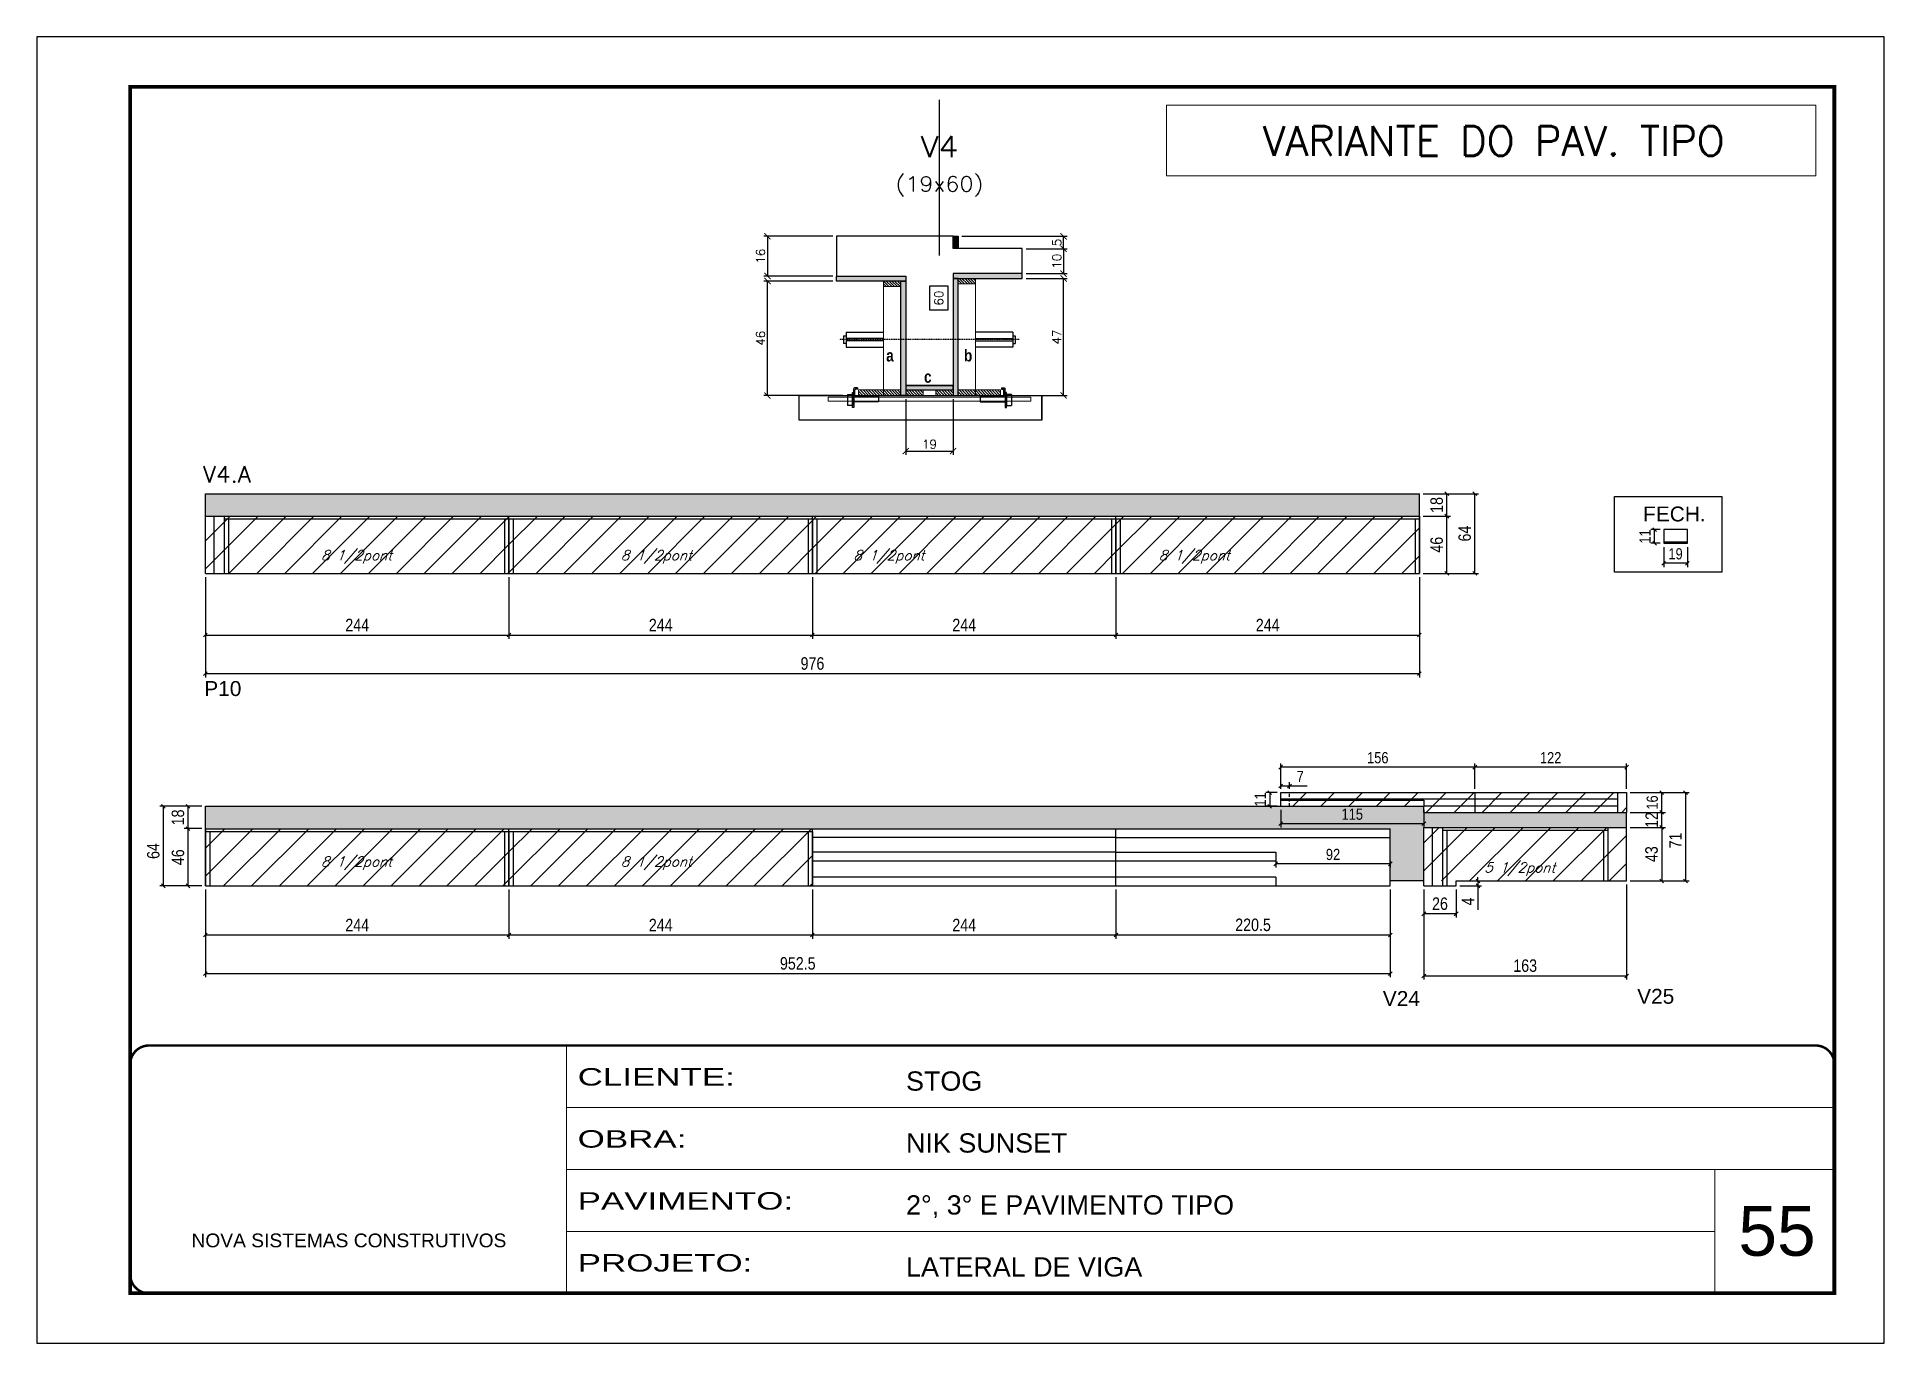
# Model space of a CAD drawing. Extents: x -10448 to -1189, y -11772 to 17235.
# Drawn here: x -7278 to -5793, y 863 to 1913 of the extents above; entities that cross this region are included whole.
import ezdxf
from ezdxf.enums import TextEntityAlignment as Align

# ---------------------------------------------------------------- set-up
doc = ezdxf.new("R2010")
doc.units = 0
for name, pattern in [('CONTINUO', [0]), ('DASHED', [0.75, 0.5, -0.25]), ('HIDDEN', [0.375, 0.25, -0.125])]:
    doc.linetypes.add(name, pattern=pattern)
for name, color, linetype in [('5', 5, 'Continuous'), ('barrote', 251, 'Continuous'), ('COTA', 241, 'Continuous'), ('Cota Seção (2x)', 4, 'Continuous'), ('detalhes', 4, 'Continuous'), ('Painéis', 200, 'Continuous'), ('presilha', 1, 'Continuous'), ('Reaproveitamento', 251, 'Continuous'), ('SARR_2.2x7', 40, 'Continuous'), ('SARR_3.5x7', 81, 'Continuous'), ('SARR_EDITAR', 141, 'Continuous'), ('TENSOR', 3, 'Continuous'), ('texto', 7, 'Continuous'), ('Texto de Titulo', 7, 'Continuous'), ('Texto Qtd Sarr', 242, 'Continuous')]:
    doc.layers.add(name, color=color, linetype=linetype)
for name, color, linetype, lineweight in [('CARIMBO', 255, 'Continuous', 9), ('CONCRETO', 251, 'Continuous', 25), ('Folhas', 255, 'Continuous', 9), ('Hachura', 251, 'Continuous', 9), ('Madeira', 126, 'Continuous', 18), ('SARRAFO DE PRESSAO', 251, 'DASHED', 9), ('SCO-___-LAJ', 2, 'Continuous', 0), ('Texto Seção', 7, 'Continuous', 15)]:
    doc.layers.add(name, color=color, linetype=linetype, lineweight=lineweight)
doc.layers.add('Laje_Perimetro', color=7, linetype='Continuous', plot=False)
doc.styles.add('ARIAL', font='arial.ttf')
doc.styles.add('COTA TECNICA', font='techl___.ttf', dxfattribs={"height": 10})
doc.styles.add('COTA TECNICA-50', font='techl___.ttf', dxfattribs={"height": 9})
doc.styles.add('REGUA-120', font='ROMANS.shx', dxfattribs={"height": 15})
doc.styles.add('Romans', font='romans.shx')
doc.styles.get("Standard").update_dxf_attribs({"font": 'arial.ttf'})
doc.styles.add('TECNICA', font='techb___.ttf', dxfattribs={"height": 10})
doc.styles.add('Tecnologia', font='')
doc.styles.get('Tecnologia').set_extended_font_data('Forgotten Futurist')
doc.dimstyles.new('COTA PAINEL-50', dxfattribs={"dimtxt": 9, "dimasz": 3, "dimexe": 3, "dimexo": 3, "dimgap": 3, "dimtad": 1, "dimdec": 1, "dimzin": 12, "dimdsep": 46, "dimtxsty": 'COTA TECNICA-50', "dimblk1": 'OBLIQUE', "dimblk2": 'OBLIQUE', "dimsah": 1, "dimcen": 0.9, "dimclrd": 4, "dimclre": 4, "dimclrt": 240, "dimadec": 1, "dimazin": 3, "dimtfac": 1, "dimtdec": 1, "dimtmove": 0, "dimatfit": 3, "dimfxl": 1, "dimtolj": 1, "dimtzin": 12, "dimarcsym": 0})
doc.dimstyles.new('Cota Seção (2x)', dxfattribs={"dimtxt": 7, "dimasz": 5, "dimexe": 3, "dimexo": 3, "dimgap": 2, "dimtad": 3, "dimdec": 1, "dimlfac": 0.5, "dimzin": 12, "dimdsep": 46, "dimtxsty": 'Romans', "dimblk": 'ARCHTICK', "dimcen": 0, "dimclrd": 4, "dimclre": 4, "dimclrt": 1, "dimadec": 1, "dimazin": 3, "dimtfac": 1, "dimtdec": 1, "dimtmove": 0, "dimatfit": 3, "dimldrblk": 'OBLIQUE', "dimfxl": 1, "dimtolj": 1, "dimtzin": 12, "dimarcsym": 0})
doc.dimstyles.new('Cota Seção interna', dxfattribs={"dimtxt": 7, "dimasz": 6, "dimexe": 0.18, "dimexo": 2, "dimgap": -4, "dimtad": 3, "dimdec": 1, "dimlfac": 0.5, "dimzin": 12, "dimdsep": 46, "dimtxsty": 'Romans', "dimblk": 'ARCHTICK', "dimcen": 0.09, "dimse1": 1, "dimse2": 1, "dimsd1": 1, "dimsd2": 1, "dimclrd": 180, "dimclre": 5, "dimclrt": 1, "dimadec": 0, "dimazin": 3, "dimtfac": 1, "dimtdec": 1, "dimtofl": 0, "dimtmove": 0, "dimatfit": 3, "dimldrblk": 'ARCHTICK', "dimfxl": 1, "dimtolj": 1, "dimtzin": 0, "dimarcsym": 0})
doc.dimstyles.new('PAINEL', dxfattribs={"dimtxt": 10, "dimasz": 3, "dimexe": 3, "dimexo": 3, "dimgap": 3, "dimtad": 1, "dimdec": 1, "dimzin": 12, "dimdsep": 46, "dimtxsty": 'COTA TECNICA', "dimblk1": 'OBLIQUE', "dimblk2": 'OBLIQUE', "dimsah": 1, "dimcen": 0.9, "dimclrd": 4, "dimclre": 4, "dimclrt": 240, "dimadec": 1, "dimazin": 3, "dimtfac": 1, "dimtdec": 1, "dimtmove": 0, "dimatfit": 3, "dimfxl": 1, "dimtolj": 1, "dimtzin": 12, "dimarcsym": 0})
pattern_1 = [(45, (-141067.783, -31030.304), (-11.2253202, 11.2253202), [])]
pattern_2 = [(45, (-139469.283, -18395.978), (-11.2253202, 11.2253202), [])]

msp = doc.modelspace()

# ---------------------------------------------------------------- texts
at = {"layer": '5', "color": 7, "linetype": 'Continuous'}
msp.add_text('FECH.', height=12, rotation=359.99996, dxfattribs=at).set_placement((-5986.99, 1523.26))
at = {"layer": '5', "linetype": 'Continuous'}
for s, rotation, p in [('P10', 0.00004, (-7143.74, 1382.91)), ('V24', 0.00004, (-6196.25, 1133.73)), ('V25', 359.99996, (-5991.76, 1135.51))]:
    msp.add_text(s, height=12, rotation=rotation, dxfattribs=at).set_placement(p)
at = {"layer": 'CARIMBO', "style": 'ARIAL'}
msp.add_text('55', height=40, dxfattribs=at).set_placement((-5910.42, 932.9))
at = {"layer": 'detalhes', "style": 'TECNICA'}
for s, p in [('a', (-6595.57, 1651.88)), ('b', (-6533.02, 1651.87)), ('c', (-6565.14, 1634.78))]:
    msp.add_text(s, height=9.6, dxfattribs=at).set_placement(p)
at = {"layer": 'texto', "color": 2, "char_height": 8, "attachment_point": 5, "style": 'Romans'}
for s, insert in [('{\\Q19;\\C256;8 1/2pont}', (-7021.32, 1494.71)), ('{\\Q19;\\C256;8 1/2pont}', (-6780.32, 1494.71)), ('{\\Q19;\\C256;8 1/2pont}', (-6593.32, 1494.71)), ('{\\Q19;\\C256;8 1/2pont}', (-6347.82, 1494.71)), ('{\\Q19;\\C256;8 1/2pont}', (-7021.32, 1248.49)), ('{\\Q19;\\C256;8 1/2pont}', (-6780.32, 1248.49)), ('{\\Q19;\\C256;5 1/2pont}', (-6086.17, 1243.81))]:
    msp.add_mtext(s, dxfattribs=dict(at, insert=insert))
at = {"layer": 'Texto Seção', "style": 'REGUA-120', "width": 1.05}
msp.add_text('V4.A', height=13, dxfattribs=at).set_placement((-7144.82, 1554.68))
at = {"layer": 'Texto Seção', "insert": (-6427.29, 1817.29), "char_height": 23.7362, "width": 640.4194, "attachment_point": 7, "style": 'REGUA-120'}
msp.add_mtext('\\pxqc,t6;^JVARIANTE DO PAV. TIPO', dxfattribs=at)

# ---------------------------------------------------------------- blocks, each defined once
blk = doc.blocks.new('9999999999')
at = {"color": 30, "linetype": 'CONTINUO'}
for p, q in [((98564.6, 34230.2), (98564.6, 34429.4)), ((98564.6, 34379.6), (99584, 34379.6)), ((98564.6, 34329.8), (99488, 34329.8)), ((99584, 34329.8), (99488, 34329.8)), ((99488, 34329.8), (99488, 34230.2)), ((98564.6, 34280), (99488, 34280))]:
    blk.add_line(p, q, dxfattribs=at)
at = {"color": 30, "linetype": 'CONTINUO', "const_width": 2}
blk.add_lwpolyline([(99584, 34230.2), (99584, 34414.4, 0.414214), (99569, 34429.4), (98229, 34429.4, 0.414214), (98214, 34414.4), (98214, 34245.2, 0.414214), (98229, 34230.2), (99584, 34230.2)], format="xyb", dxfattribs=at)
at = {"layer": 'Folhas'}
blk.add_lwpolyline([(98139, 34190.2), (99624, 34190.2), (99624, 35240.2), (98139, 35240.2)], close=True, dxfattribs=at)
at = {"layer": 'Folhas', "color": 30, "const_width": 3}
blk.add_lwpolyline([(98214, 34230.2), (99584, 34230.2), (99584, 35200.2), (98214, 35200.2)], close=True, dxfattribs=at)
at = {"color": 7, "linetype": 'Continuous', "ltscale": 5, "style": 'ARIAL'}
for s, height, p in [('STOG', 15.48, (98837.7, 34393.1)), ('NIK SUNSET', 15.48, (98837.7, 34343.3)), ('2°, 3° E PAVIMENTO TIPO', 15.483, (98837.7, 34293.5)), ('NOVA SISTEMAS CONSTRUTIVOS', 11.059, (98263.2, 34267.2)), ('LATERAL DE VIGA', 15.483, (98837.7, 34243.7))]:
    blk.add_text(s, height=height, dxfattribs=at).set_placement(p)
at = {"layer": 'Folhas', "color": 7, "style": 'Tecnologia', "width": 1.5}
for s, p in [('CLIENTE:', (98573.7, 34397.2)), ('OBRA:', (98573.7, 34347.3)), ('PAVIMENTO:', (98573.7, 34297.5)), ('PROJETO:', (98573.7, 34247.7))]:
    blk.add_text(s, height=14, dxfattribs=at).set_placement(p)
blk = doc.blocks.new('_ArchTick')
at = {"color": 0, "linetype": 'ByBlock', "const_width": 0.15}
blk.add_lwpolyline([(-0.5, -0.5), (0.5, 0.5)], dxfattribs=at)
blk = doc.blocks.new('*D964')
at = {"layer": 'COTA', "color": 4, "lineweight": -2, "transparency": 16777216}
for p, q in [((-6483.1, 1718.5), (-6449.9, 1718.5)), ((-6452.9, 1624.5), (-6452.9, 1718.5)), ((-6500.7, 1624.5), (-6449.9, 1624.5))]:
    blk.add_line(p, q, dxfattribs=at)
at = {"layer": 'Defpoints', "color": 0, "transparency": 16777216}
for p in [(-6486.1, 1718.5), (-6452.9, 1718.5), (-6503.7, 1624.5)]:
    blk.add_point(p, dxfattribs=at)
at = {"layer": 'COTA', "color": 4, "lineweight": -2, "transparency": 16777216, "xscale": 5, "yscale": 5, "zscale": 5}
for p, rotation in [((-6452.9, 1718.5), 90), ((-6452.9, 1624.5), 270)]:
    blk.add_blockref('_ArchTick', p, dxfattribs=dict(at, rotation=rotation))
at = {"layer": 'COTA', "color": 1, "transparency": 16777216, "insert": (-6458.4, 1671.5), "char_height": 7, "attachment_point": 5, "rotation": 90, "style": 'Romans'}
blk.add_mtext('\\A1;47', dxfattribs=at)
blk = doc.blocks.new('_Oblique')
at = {"color": 0, "linetype": 'ByBlock', "lineweight": -2}
blk.add_line((-0.5, -0.5), (0.5, 0.5), dxfattribs=at)
blk = doc.blocks.new('*D965')
at = {"layer": 'COTA', "color": 4, "lineweight": -2, "transparency": 16777216}
for p, q in [((-6483.1, 1742.5), (-6449.9, 1742.5)), ((-6452.9, 1742.5), (-6452.9, 1722.5)), ((-6483.1, 1722.5), (-6449.9, 1722.5))]:
    blk.add_line(p, q, dxfattribs=at)
at = {"layer": 'Defpoints', "color": 0, "transparency": 16777216}
for p in [(-6486.1, 1742.5), (-6486.1, 1722.5), (-6452.9, 1722.5)]:
    blk.add_point(p, dxfattribs=at)
at = {"layer": 'COTA', "color": 4, "lineweight": -2, "transparency": 16777216, "xscale": 5, "yscale": 5, "zscale": 5}
for p, rotation in [((-6452.9, 1742.5), 90), ((-6452.9, 1722.5), 270)]:
    blk.add_blockref('_ArchTick', p, dxfattribs=dict(at, rotation=rotation))
at = {"layer": 'COTA', "color": 1, "transparency": 16777216, "insert": (-6458.4, 1732.5), "char_height": 7, "attachment_point": 5, "rotation": 90, "style": 'Romans'}
blk.add_mtext('\\A1;10', dxfattribs=at)
blk = doc.blocks.new('*D966')
at = {"layer": 'COTA', "color": 4, "lineweight": -2, "transparency": 16777216}
for p, q in [((-6638.3, 1716.5), (-6694, 1716.5)), ((-6691, 1624.5), (-6691, 1716.5)), ((-6630.3, 1624.5), (-6694, 1624.5))]:
    blk.add_line(p, q, dxfattribs=at)
at = {"layer": 'Defpoints', "color": 0, "transparency": 16777216}
for p in [(-6691, 1716.5), (-6635.3, 1716.5), (-6627.3, 1624.5)]:
    blk.add_point(p, dxfattribs=at)
at = {"layer": 'COTA', "color": 4, "lineweight": -2, "transparency": 16777216, "xscale": 5, "yscale": 5, "zscale": 5}
for p, rotation in [((-6691, 1716.5), 90), ((-6691, 1624.5), 270)]:
    blk.add_blockref('_ArchTick', p, dxfattribs=dict(at, rotation=rotation))
at = {"layer": 'COTA', "color": 1, "transparency": 16777216, "insert": (-6696.5, 1670.5), "char_height": 7, "attachment_point": 5, "rotation": 90, "style": 'Romans'}
blk.add_mtext('\\A1;46', dxfattribs=at)
blk = doc.blocks.new('*D967')
at = {"layer": 'Cota Seção (2x)', "color": 180, "lineweight": -2, "transparency": 16777216}
for p, q in [((-6545.7, 1712.3), (-6560.7, 1712.3)), ((-6560.7, 1712.3), (-6560.7, 1693.3)), ((-6545.7, 1693.3), (-6545.7, 1712.3)), ((-6560.7, 1693.3), (-6545.7, 1693.3))]:
    blk.add_line(p, q, dxfattribs=at)
at = {"layer": 'Defpoints', "color": 0, "transparency": 16777216}
for p in [(-6541.7, 1752.5), (-6541.7, 1752.5), (-6541.7, 1632.5)]:
    blk.add_point(p, dxfattribs=at)
at = {"layer": 'Cota Seção (2x)', "color": 1, "transparency": 16777216, "insert": (-6553.2, 1702.8), "char_height": 7, "attachment_point": 5, "rotation": 90, "style": 'Romans'}
blk.add_mtext('\\A1;60', dxfattribs=at)
blk = doc.blocks.new('PRESILHA METÁLICA 1')
at = {"layer": 'presilha'}
for p, q in [((0, 13), (6, 13)), ((0, 13), (0, 0)), ((6, 0), (0, 0)), ((6, 15.5), (7.5, 15.5)), ((6, -2.5), (6, 15.5)), ((6, 13), (6, 0)), ((7.5, 10.6), (7.5, 19.9)), ((7.5, 15.5), (7.5, -2.5)), ((37.5, 4.1), (7.5, 4.1)), ((12, 21), (8.6, 21)), ((9, 11.6), (9, 18.9)), ((12, 19.5), (9.6, 19.5)), ((37.5, 11), (9.6, 11)), ((12, 21), (12, 19.5)), ((37.5, 11), (37.5, 4.1)), ((7.5, -2.5), (6, -2.5))]:
    blk.add_line(p, q, dxfattribs=at)
for centre, radius, start, end in [((8.6, 19.9), 1.14, 90, 180), ((9.6, 18.9), 0.57, 90, 180), ((9.6, 11.6), 0.57, 180, 270)]:
    blk.add_arc(centre, radius, start, end, dxfattribs=at)
blk = doc.blocks.new('*D968')
at = {"layer": 'COTA', "color": 4, "lineweight": -2, "transparency": 16777216}
for p, q in [((-6579.7, 1621.5), (-6579.7, 1576.8)), ((-6541.7, 1621.5), (-6541.7, 1576.8)), ((-6579.7, 1579.8), (-6541.7, 1579.8))]:
    blk.add_line(p, q, dxfattribs=at)
at = {"layer": 'Defpoints', "color": 0, "transparency": 16777216}
for p in [(-6579.7, 1624.5), (-6541.7, 1624.5), (-6541.7, 1579.8)]:
    blk.add_point(p, dxfattribs=at)
at = {"layer": 'COTA', "color": 4, "lineweight": -2, "transparency": 16777216, "xscale": 5, "yscale": 5, "zscale": 5, "rotation": 180}
blk.add_blockref('_ArchTick', (-6579.7, 1579.8), dxfattribs=at)
at = {"layer": 'COTA', "color": 4, "lineweight": -2, "transparency": 16777216, "xscale": 5, "yscale": 5, "zscale": 5}
blk.add_blockref('_ArchTick', (-6541.7, 1579.8), dxfattribs=at)
at = {"layer": 'COTA', "color": 1, "transparency": 16777216, "insert": (-6560.7, 1585.3), "char_height": 7, "attachment_point": 5, "style": 'Romans'}
blk.add_mtext('\\A1;19', dxfattribs=at)
blk = doc.blocks.new('*D2012')
at = {"layer": 'COTA', "color": 4, "lineweight": -2, "transparency": 16777216}
for p, q in [((-6638.3, 1752.5), (-6694, 1752.5)), ((-6691, 1752.5), (-6691, 1720.5)), ((-6638.3, 1720.5), (-6694, 1720.5))]:
    blk.add_line(p, q, dxfattribs=at)
at = {"layer": 'Defpoints', "color": 0, "transparency": 16777216}
for p in [(-6635.3, 1752.5), (-6691, 1720.5), (-6635.3, 1720.5)]:
    blk.add_point(p, dxfattribs=at)
at = {"layer": 'COTA', "color": 4, "lineweight": -2, "transparency": 16777216, "xscale": 5, "yscale": 5, "zscale": 5}
for p, rotation in [((-6691, 1752.5), 90), ((-6691, 1720.5), 270)]:
    blk.add_blockref('_ArchTick', p, dxfattribs=dict(at, rotation=rotation))
at = {"layer": 'COTA', "color": 1, "transparency": 16777216, "insert": (-6696.5, 1736.5), "char_height": 7, "attachment_point": 5, "rotation": 90, "style": 'Romans'}
blk.add_mtext('\\A1;16', dxfattribs=at)
blk = doc.blocks.new('*D2013')
at = {"layer": 'COTA', "color": 4, "lineweight": -2, "transparency": 16777216}
for p, q in [((-6534.7, 1752.5), (-6449.9, 1752.5)), ((-6452.9, 1742.5), (-6452.9, 1752.5)), ((-6483.1, 1742.5), (-6449.9, 1742.5))]:
    blk.add_line(p, q, dxfattribs=at)
at = {"layer": 'Defpoints', "color": 0, "transparency": 16777216}
for p in [(-6537.7, 1752.5), (-6452.9, 1752.5), (-6486.1, 1742.5)]:
    blk.add_point(p, dxfattribs=at)
at = {"layer": 'COTA', "color": 4, "lineweight": -2, "transparency": 16777216, "xscale": 5, "yscale": 5, "zscale": 5}
for p, rotation in [((-6452.9, 1752.5), 90), ((-6452.9, 1742.5), 270)]:
    blk.add_blockref('_ArchTick', p, dxfattribs=dict(at, rotation=rotation))
at = {"layer": 'COTA', "color": 1, "transparency": 16777216, "insert": (-6458.4, 1747.5), "char_height": 7, "attachment_point": 5, "rotation": 90, "style": 'Romans'}
blk.add_mtext('\\A1;5', dxfattribs=at)
blk = doc.blocks.new('titulo1')
at = {"layer": 'Defpoints', "color": 252, "linetype": 'HIDDEN', "ltscale": 2}
blk.add_line((0, 0), (0, 125), dxfattribs=at)
at = {"layer": 'Defpoints', "style": 'Romans', "oblique": 15}
blk.add_attdef('FOLHA', text='', height=10, dxfattribs=at).set_placement((0, 15.6), align=Align.MIDDLE_CENTER)
at = {"layer": 'Texto Qtd Sarr', "color": 3, "style": 'Romans', "oblique": 15}
for tag, height, p in [('TITULO', 17, (0, 71.4)), ('SEÇÃO', 12, (0, 41.5))]:
    blk.add_attdef(tag, text='', height=height, dxfattribs=at).set_placement(p, align=Align.MIDDLE_CENTER)
blk = doc.blocks.new('*D946')
at = {"layer": 'COTA', "color": 4, "linetype": 'ByBlock', "lineweight": -2, "transparency": 16777216}
for p, q in [((-6163.8, 1527.5), (-6141.8, 1527.5)), ((-6144.8, 1481.5), (-6144.8, 1527.5)), ((-6163.8, 1481.5), (-6141.8, 1481.5))]:
    blk.add_line(p, q, dxfattribs=at)
at = {"layer": 'Defpoints', "color": 0, "linetype": 'ByBlock', "transparency": 16777216}
for p in [(-6166.8, 1527.5), (-6144.8, 1527.5), (-6166.8, 1481.5)]:
    blk.add_point(p, dxfattribs=at)
at = {"layer": 'COTA', "color": 4, "linetype": 'ByBlock', "lineweight": -2, "transparency": 16777216, "xscale": 3, "yscale": 3, "zscale": 3}
for p, rotation in [((-6144.8, 1527.5), 90), ((-6144.8, 1481.5), 270)]:
    blk.add_blockref('_Oblique', p, dxfattribs=dict(at, rotation=rotation))
at = {"layer": 'COTA', "color": 240, "linetype": 'ByBlock', "transparency": 16777216, "insert": (-6152.9, 1504.5), "char_height": 10, "attachment_point": 5, "rotation": 90, "style": 'COTA TECNICA'}
blk.add_mtext('\\A1;46', dxfattribs=at)
blk = doc.blocks.new('*D947')
at = {"layer": 'COTA', "color": 4, "linetype": 'ByBlock', "lineweight": -2, "transparency": 16777216}
for p, q in [((-6163.8, 1545.5), (-6141.8, 1545.5)), ((-6144.8, 1527.5), (-6144.8, 1545.5)), ((-6163.8, 1527.5), (-6141.8, 1527.5))]:
    blk.add_line(p, q, dxfattribs=at)
at = {"layer": 'Defpoints', "color": 0, "linetype": 'ByBlock', "transparency": 16777216}
for p in [(-6166.8, 1545.5), (-6144.8, 1545.5), (-6166.8, 1527.5)]:
    blk.add_point(p, dxfattribs=at)
at = {"layer": 'COTA', "color": 4, "linetype": 'ByBlock', "lineweight": -2, "transparency": 16777216, "xscale": 3, "yscale": 3, "zscale": 3}
for p, rotation in [((-6144.8, 1545.5), 90), ((-6144.8, 1527.5), 270)]:
    blk.add_blockref('_Oblique', p, dxfattribs=dict(at, rotation=rotation))
at = {"layer": 'COTA', "color": 240, "linetype": 'ByBlock', "transparency": 16777216, "insert": (-6152.9, 1536.5), "char_height": 10, "attachment_point": 5, "rotation": 90, "style": 'COTA TECNICA'}
blk.add_mtext('\\A1;18', dxfattribs=at)
blk = doc.blocks.new('*D948')
at = {"layer": 'COTA', "color": 4, "linetype": 'ByBlock', "lineweight": -2, "transparency": 16777216}
for p, q in [((-6163.8, 1545.5), (-6119.3, 1545.5)), ((-6122.3, 1481.5), (-6122.3, 1545.5)), ((-6163.8, 1481.5), (-6119.3, 1481.5))]:
    blk.add_line(p, q, dxfattribs=at)
at = {"layer": 'Defpoints', "color": 0, "linetype": 'ByBlock', "transparency": 16777216}
for p in [(-6166.8, 1545.5), (-6122.3, 1545.5), (-6166.8, 1481.5)]:
    blk.add_point(p, dxfattribs=at)
at = {"layer": 'COTA', "color": 4, "linetype": 'ByBlock', "lineweight": -2, "transparency": 16777216, "xscale": 3, "yscale": 3, "zscale": 3}
for p, rotation in [((-6122.3, 1545.5), 90), ((-6122.3, 1481.5), 270)]:
    blk.add_blockref('_Oblique', p, dxfattribs=dict(at, rotation=rotation))
at = {"layer": 'COTA', "color": 240, "linetype": 'ByBlock', "transparency": 16777216, "insert": (-6130.4, 1513.5), "char_height": 10, "attachment_point": 5, "rotation": 90, "style": 'COTA TECNICA'}
blk.add_mtext('\\A1;64', dxfattribs=at)
blk = doc.blocks.new('*D949')
at = {"layer": 'COTA', "color": 4, "linetype": 'ByBlock', "lineweight": -2, "transparency": 16777216}
for p, q in [((-7142.8, 1478.5), (-7142.8, 1428.9)), ((-6898.8, 1478.5), (-6898.8, 1428.9)), ((-7142.8, 1431.9), (-6898.8, 1431.9))]:
    blk.add_line(p, q, dxfattribs=at)
at = {"layer": 'Defpoints', "color": 0, "linetype": 'ByBlock', "transparency": 16777216}
for p in [(-7142.8, 1481.5), (-6898.8, 1481.5), (-6898.8, 1431.9)]:
    blk.add_point(p, dxfattribs=at)
at = {"layer": 'COTA', "color": 4, "linetype": 'ByBlock', "lineweight": -2, "transparency": 16777216, "xscale": 3, "yscale": 3, "zscale": 3, "rotation": 180}
blk.add_blockref('_Oblique', (-7142.8, 1431.9), dxfattribs=at)
at = {"layer": 'COTA', "color": 4, "linetype": 'ByBlock', "lineweight": -2, "transparency": 16777216, "xscale": 3, "yscale": 3, "zscale": 3}
blk.add_blockref('_Oblique', (-6898.8, 1431.9), dxfattribs=at)
at = {"layer": 'COTA', "color": 240, "linetype": 'ByBlock', "transparency": 16777216, "insert": (-7020.8, 1440), "char_height": 10, "attachment_point": 5, "style": 'COTA TECNICA'}
blk.add_mtext('\\A1;244', dxfattribs=at)
blk = doc.blocks.new('*D950')
at = {"layer": 'COTA', "color": 4, "linetype": 'ByBlock', "lineweight": -2, "transparency": 16777216}
for p, q in [((-6898.8, 1478.5), (-6898.8, 1428.9)), ((-6654.8, 1478.5), (-6654.8, 1428.9)), ((-6898.8, 1431.9), (-6654.8, 1431.9))]:
    blk.add_line(p, q, dxfattribs=at)
at = {"layer": 'Defpoints', "color": 0, "linetype": 'ByBlock', "transparency": 16777216}
for p in [(-6898.8, 1481.5), (-6654.8, 1481.5), (-6654.8, 1431.9)]:
    blk.add_point(p, dxfattribs=at)
at = {"layer": 'COTA', "color": 4, "linetype": 'ByBlock', "lineweight": -2, "transparency": 16777216, "xscale": 3, "yscale": 3, "zscale": 3, "rotation": 180}
blk.add_blockref('_Oblique', (-6898.8, 1431.9), dxfattribs=at)
at = {"layer": 'COTA', "color": 4, "linetype": 'ByBlock', "lineweight": -2, "transparency": 16777216, "xscale": 3, "yscale": 3, "zscale": 3}
blk.add_blockref('_Oblique', (-6654.8, 1431.9), dxfattribs=at)
at = {"layer": 'COTA', "color": 240, "linetype": 'ByBlock', "transparency": 16777216, "insert": (-6776.8, 1440), "char_height": 10, "attachment_point": 5, "style": 'COTA TECNICA'}
blk.add_mtext('\\A1;244', dxfattribs=at)
blk = doc.blocks.new('*D951')
at = {"layer": 'COTA', "color": 4, "linetype": 'ByBlock', "lineweight": -2, "transparency": 16777216}
for p, q in [((-7142.8, 1478.5), (-7142.8, 1397.9)), ((-6166.8, 1478.5), (-6166.8, 1397.9)), ((-7142.8, 1400.9), (-6166.8, 1400.9))]:
    blk.add_line(p, q, dxfattribs=at)
at = {"layer": 'Defpoints', "color": 0, "linetype": 'ByBlock', "transparency": 16777216}
for p in [(-7142.8, 1481.5), (-6166.8, 1481.5), (-6166.8, 1400.9)]:
    blk.add_point(p, dxfattribs=at)
at = {"layer": 'COTA', "color": 4, "linetype": 'ByBlock', "lineweight": -2, "transparency": 16777216, "xscale": 3, "yscale": 3, "zscale": 3, "rotation": 180}
blk.add_blockref('_Oblique', (-7142.8, 1400.9), dxfattribs=at)
at = {"layer": 'COTA', "color": 4, "linetype": 'ByBlock', "lineweight": -2, "transparency": 16777216, "xscale": 3, "yscale": 3, "zscale": 3}
blk.add_blockref('_Oblique', (-6166.8, 1400.9), dxfattribs=at)
at = {"layer": 'COTA', "color": 240, "linetype": 'ByBlock', "transparency": 16777216, "insert": (-6654.8, 1409), "char_height": 10, "attachment_point": 5, "style": 'COTA TECNICA'}
blk.add_mtext('\\A1;976', dxfattribs=at)
blk = doc.blocks.new('*D952')
at = {"layer": 'COTA', "color": 4, "linetype": 'ByBlock', "lineweight": -2, "transparency": 16777216}
for p, q in [((-6410.8, 1456.5), (-6410.8, 1428.9)), ((-6166.8, 1444.2), (-6166.8, 1428.9)), ((-6410.8, 1431.9), (-6166.8, 1431.9))]:
    blk.add_line(p, q, dxfattribs=at)
at = {"layer": 'Defpoints', "color": 0, "linetype": 'ByBlock', "transparency": 16777216}
for p in [(-6410.8, 1459.5), (-6166.8, 1447.2), (-6166.8, 1431.9)]:
    blk.add_point(p, dxfattribs=at)
at = {"layer": 'COTA', "color": 4, "linetype": 'ByBlock', "lineweight": -2, "transparency": 16777216, "xscale": 3, "yscale": 3, "zscale": 3, "rotation": 180}
blk.add_blockref('_Oblique', (-6410.8, 1431.9), dxfattribs=at)
at = {"layer": 'COTA', "color": 4, "linetype": 'ByBlock', "lineweight": -2, "transparency": 16777216, "xscale": 3, "yscale": 3, "zscale": 3}
blk.add_blockref('_Oblique', (-6166.8, 1431.9), dxfattribs=at)
at = {"layer": 'COTA', "color": 240, "linetype": 'ByBlock', "transparency": 16777216, "insert": (-6288.8, 1440), "char_height": 10, "attachment_point": 5, "style": 'COTA TECNICA'}
blk.add_mtext('\\A1;244', dxfattribs=at)
blk = doc.blocks.new('*D2014')
at = {"layer": 'COTA', "color": 4, "linetype": 'ByBlock', "lineweight": -2, "transparency": 16777216}
for p, q in [((-6654.8, 1478.5), (-6654.8, 1428.9)), ((-6410.8, 1478.5), (-6410.8, 1428.9)), ((-6654.8, 1431.9), (-6410.8, 1431.9))]:
    blk.add_line(p, q, dxfattribs=at)
at = {"layer": 'Defpoints', "color": 0, "linetype": 'ByBlock', "transparency": 16777216}
for p in [(-6654.8, 1481.5), (-6410.8, 1481.5), (-6410.8, 1431.9)]:
    blk.add_point(p, dxfattribs=at)
at = {"layer": 'COTA', "color": 4, "linetype": 'ByBlock', "lineweight": -2, "transparency": 16777216, "xscale": 3, "yscale": 3, "zscale": 3, "rotation": 180}
blk.add_blockref('_Oblique', (-6654.8, 1431.9), dxfattribs=at)
at = {"layer": 'COTA', "color": 4, "linetype": 'ByBlock', "lineweight": -2, "transparency": 16777216, "xscale": 3, "yscale": 3, "zscale": 3}
blk.add_blockref('_Oblique', (-6410.8, 1431.9), dxfattribs=at)
at = {"layer": 'COTA', "color": 240, "linetype": 'ByBlock', "transparency": 16777216, "insert": (-6532.8, 1440), "char_height": 10, "attachment_point": 5, "style": 'COTA TECNICA'}
blk.add_mtext('\\A1;244', dxfattribs=at)
blk = doc.blocks.new('*D953')
at = {"layer": 'COTA', "color": 4, "linetype": 'ByBlock', "lineweight": -2, "transparency": 16777216}
for p, q in [((-7145.8, 1276.3), (-7159.8, 1276.3)), ((-7156.8, 1230.3), (-7156.8, 1276.3)), ((-7145.8, 1230.3), (-7159.8, 1230.3))]:
    blk.add_line(p, q, dxfattribs=at)
at = {"layer": 'Defpoints', "color": 0, "linetype": 'ByBlock', "transparency": 16777216}
for p in [(-7156.8, 1276.3), (-7142.8, 1276.3), (-7142.8, 1230.3)]:
    blk.add_point(p, dxfattribs=at)
at = {"layer": 'COTA', "color": 4, "linetype": 'ByBlock', "lineweight": -2, "transparency": 16777216, "xscale": 3, "yscale": 3, "zscale": 3}
for p, rotation in [((-7156.8, 1276.3), 90), ((-7156.8, 1230.3), 270)]:
    blk.add_blockref('_Oblique', p, dxfattribs=dict(at, rotation=rotation))
at = {"layer": 'COTA', "color": 240, "linetype": 'ByBlock', "transparency": 16777216, "insert": (-7164.9, 1253.3), "char_height": 10, "attachment_point": 5, "rotation": 90, "style": 'COTA TECNICA'}
blk.add_mtext('\\A1;46', dxfattribs=at)
blk = doc.blocks.new('*D954')
at = {"layer": 'COTA', "color": 4, "linetype": 'ByBlock', "lineweight": -2, "transparency": 16777216}
for p, q in [((-7145.8, 1294.3), (-7159.8, 1294.3)), ((-7156.8, 1276.3), (-7156.8, 1294.3)), ((-7145.8, 1276.3), (-7159.8, 1276.3))]:
    blk.add_line(p, q, dxfattribs=at)
at = {"layer": 'Defpoints', "color": 0, "linetype": 'ByBlock', "transparency": 16777216}
for p in [(-7156.8, 1294.3), (-7142.8, 1294.3), (-7142.8, 1276.3)]:
    blk.add_point(p, dxfattribs=at)
at = {"layer": 'COTA', "color": 4, "linetype": 'ByBlock', "lineweight": -2, "transparency": 16777216, "xscale": 3, "yscale": 3, "zscale": 3}
for p, rotation in [((-7156.8, 1294.3), 90), ((-7156.8, 1276.3), 270)]:
    blk.add_blockref('_Oblique', p, dxfattribs=dict(at, rotation=rotation))
at = {"layer": 'COTA', "color": 240, "linetype": 'ByBlock', "transparency": 16777216, "insert": (-7164.9, 1285.3), "char_height": 10, "attachment_point": 5, "rotation": 90, "style": 'COTA TECNICA'}
blk.add_mtext('\\A1;18', dxfattribs=at)
blk = doc.blocks.new('*D955')
at = {"layer": 'COTA', "color": 4, "linetype": 'ByBlock', "lineweight": -2, "transparency": 16777216}
for p, q in [((-7145.8, 1294.3), (-7179.6, 1294.3)), ((-7176.6, 1230.3), (-7176.6, 1294.3)), ((-7145.8, 1230.3), (-7179.6, 1230.3))]:
    blk.add_line(p, q, dxfattribs=at)
at = {"layer": 'Defpoints', "color": 0, "linetype": 'ByBlock', "transparency": 16777216}
for p in [(-7176.6, 1294.3), (-7142.8, 1294.3), (-7142.8, 1230.3)]:
    blk.add_point(p, dxfattribs=at)
at = {"layer": 'COTA', "color": 4, "linetype": 'ByBlock', "lineweight": -2, "transparency": 16777216, "xscale": 3, "yscale": 3, "zscale": 3}
for p, rotation in [((-7176.6, 1294.3), 90), ((-7176.6, 1230.3), 270)]:
    blk.add_blockref('_Oblique', p, dxfattribs=dict(at, rotation=rotation))
at = {"layer": 'COTA', "color": 240, "linetype": 'ByBlock', "transparency": 16777216, "insert": (-7184.7, 1258.3), "char_height": 10, "attachment_point": 5, "rotation": 90, "style": 'COTA TECNICA'}
blk.add_mtext('\\A1;64', dxfattribs=at)
blk = doc.blocks.new('*D956')
at = {"layer": 'COTA', "color": 4, "linetype": 'ByBlock', "lineweight": -2, "transparency": 16777216}
for p, q in [((-7142.8, 1227.3), (-7142.8, 1187.8)), ((-6898.8, 1227.3), (-6898.8, 1187.8)), ((-7142.8, 1190.8), (-6898.8, 1190.8))]:
    blk.add_line(p, q, dxfattribs=at)
at = {"layer": 'Defpoints', "color": 0, "linetype": 'ByBlock', "transparency": 16777216}
for p in [(-7142.8, 1230.3), (-6898.8, 1230.3), (-6898.8, 1190.8)]:
    blk.add_point(p, dxfattribs=at)
at = {"layer": 'COTA', "color": 4, "linetype": 'ByBlock', "lineweight": -2, "transparency": 16777216, "xscale": 3, "yscale": 3, "zscale": 3, "rotation": 180}
blk.add_blockref('_Oblique', (-7142.8, 1190.8), dxfattribs=at)
at = {"layer": 'COTA', "color": 4, "linetype": 'ByBlock', "lineweight": -2, "transparency": 16777216, "xscale": 3, "yscale": 3, "zscale": 3}
blk.add_blockref('_Oblique', (-6898.8, 1190.8), dxfattribs=at)
at = {"layer": 'COTA', "color": 240, "linetype": 'ByBlock', "transparency": 16777216, "insert": (-7020.8, 1198.8), "char_height": 10, "attachment_point": 5, "style": 'COTA TECNICA'}
blk.add_mtext('\\A1;244', dxfattribs=at)
blk = doc.blocks.new('*D957')
at = {"layer": 'COTA', "color": 4, "linetype": 'ByBlock', "lineweight": -2, "transparency": 16777216}
for p, q in [((-6898.8, 1227.3), (-6898.8, 1187.8)), ((-6654.8, 1227.3), (-6654.8, 1187.8)), ((-6898.8, 1190.8), (-6654.8, 1190.8))]:
    blk.add_line(p, q, dxfattribs=at)
at = {"layer": 'Defpoints', "color": 0, "linetype": 'ByBlock', "transparency": 16777216}
for p in [(-6898.8, 1230.3), (-6654.8, 1230.3), (-6654.8, 1190.8)]:
    blk.add_point(p, dxfattribs=at)
at = {"layer": 'COTA', "color": 4, "linetype": 'ByBlock', "lineweight": -2, "transparency": 16777216, "xscale": 3, "yscale": 3, "zscale": 3, "rotation": 180}
blk.add_blockref('_Oblique', (-6898.8, 1190.8), dxfattribs=at)
at = {"layer": 'COTA', "color": 4, "linetype": 'ByBlock', "lineweight": -2, "transparency": 16777216, "xscale": 3, "yscale": 3, "zscale": 3}
blk.add_blockref('_Oblique', (-6654.8, 1190.8), dxfattribs=at)
at = {"layer": 'COTA', "color": 240, "linetype": 'ByBlock', "transparency": 16777216, "insert": (-6776.8, 1198.8), "char_height": 10, "attachment_point": 5, "style": 'COTA TECNICA'}
blk.add_mtext('\\A1;244', dxfattribs=at)
blk = doc.blocks.new('*D958')
at = {"layer": 'COTA', "color": 4, "linetype": 'ByBlock', "lineweight": -2, "transparency": 16777216}
for p, q in [((-7142.8, 1227.3), (-7142.8, 1156.8)), ((-6190.3, 1227.3), (-6190.3, 1156.8)), ((-7142.8, 1159.8), (-6190.3, 1159.8))]:
    blk.add_line(p, q, dxfattribs=at)
at = {"layer": 'Defpoints', "color": 0, "linetype": 'ByBlock', "transparency": 16777216}
for p in [(-7142.8, 1230.3), (-6190.3, 1230.3), (-6190.3, 1159.8)]:
    blk.add_point(p, dxfattribs=at)
at = {"layer": 'COTA', "color": 4, "linetype": 'ByBlock', "lineweight": -2, "transparency": 16777216, "xscale": 3, "yscale": 3, "zscale": 3, "rotation": 180}
blk.add_blockref('_Oblique', (-7142.8, 1159.8), dxfattribs=at)
at = {"layer": 'COTA', "color": 4, "linetype": 'ByBlock', "lineweight": -2, "transparency": 16777216, "xscale": 3, "yscale": 3, "zscale": 3}
blk.add_blockref('_Oblique', (-6190.3, 1159.8), dxfattribs=at)
at = {"layer": 'COTA', "color": 240, "linetype": 'ByBlock', "transparency": 16777216, "insert": (-6666.6, 1167.9), "char_height": 10, "attachment_point": 5, "style": 'COTA TECNICA'}
blk.add_mtext('\\A1;952.5', dxfattribs=at)
blk = doc.blocks.new('*D959')
at = {"layer": 'COTA', "color": 4, "linetype": 'ByBlock', "lineweight": -2, "transparency": 16777216}
for p, q in [((-6410.8, 1227.3), (-6410.8, 1187.8)), ((-6190.3, 1227.3), (-6190.3, 1187.8)), ((-6410.8, 1190.8), (-6190.3, 1190.8))]:
    blk.add_line(p, q, dxfattribs=at)
at = {"layer": 'Defpoints', "color": 0, "linetype": 'ByBlock', "transparency": 16777216}
for p in [(-6410.8, 1230.3), (-6190.3, 1230.3), (-6190.3, 1190.8)]:
    blk.add_point(p, dxfattribs=at)
at = {"layer": 'COTA', "color": 4, "linetype": 'ByBlock', "lineweight": -2, "transparency": 16777216, "xscale": 3, "yscale": 3, "zscale": 3, "rotation": 180}
blk.add_blockref('_Oblique', (-6410.8, 1190.8), dxfattribs=at)
at = {"layer": 'COTA', "color": 4, "linetype": 'ByBlock', "lineweight": -2, "transparency": 16777216, "xscale": 3, "yscale": 3, "zscale": 3}
blk.add_blockref('_Oblique', (-6190.3, 1190.8), dxfattribs=at)
at = {"layer": 'COTA', "color": 240, "linetype": 'ByBlock', "transparency": 16777216, "insert": (-6300.6, 1198.9), "char_height": 10, "attachment_point": 5, "style": 'COTA TECNICA'}
blk.add_mtext('\\A1;220.5', dxfattribs=at)
blk = doc.blocks.new('*D960')
at = {"layer": 'COTA', "color": 4, "linetype": 'ByBlock', "lineweight": -2, "transparency": 16777216}
for p, q in [((-6654.8, 1227.3), (-6654.8, 1187.8)), ((-6410.8, 1227.3), (-6410.8, 1187.8)), ((-6654.8, 1190.8), (-6410.8, 1190.8))]:
    blk.add_line(p, q, dxfattribs=at)
at = {"layer": 'Defpoints', "color": 0, "linetype": 'ByBlock', "transparency": 16777216}
for p in [(-6654.8, 1230.3), (-6410.8, 1230.3), (-6410.8, 1190.8)]:
    blk.add_point(p, dxfattribs=at)
at = {"layer": 'COTA', "color": 4, "linetype": 'ByBlock', "lineweight": -2, "transparency": 16777216, "xscale": 3, "yscale": 3, "zscale": 3, "rotation": 180}
blk.add_blockref('_Oblique', (-6654.8, 1190.8), dxfattribs=at)
at = {"layer": 'COTA', "color": 4, "linetype": 'ByBlock', "lineweight": -2, "transparency": 16777216, "xscale": 3, "yscale": 3, "zscale": 3}
blk.add_blockref('_Oblique', (-6410.8, 1190.8), dxfattribs=at)
at = {"layer": 'COTA', "color": 240, "linetype": 'ByBlock', "transparency": 16777216, "insert": (-6532.8, 1198.8), "char_height": 10, "attachment_point": 5, "style": 'COTA TECNICA'}
blk.add_mtext('\\A1;244', dxfattribs=at)
blk = doc.blocks.new('*D2015')
at = {"layer": 'COTA', "color": 4, "linetype": 'ByBlock', "lineweight": -2, "transparency": 16777216}
for p, q in [((-6163.3, 1227.3), (-6163.3, 1154.9)), ((-6000.3, 1231.3), (-6000.3, 1154.9)), ((-6163.3, 1157.9), (-6000.3, 1157.9))]:
    blk.add_line(p, q, dxfattribs=at)
at = {"layer": 'Defpoints', "color": 0, "linetype": 'ByBlock', "transparency": 16777216}
for p in [(-6000.3, 1234.3), (-6163.3, 1230.3), (-6000.3, 1157.9)]:
    blk.add_point(p, dxfattribs=at)
at = {"layer": 'COTA', "color": 4, "linetype": 'ByBlock', "lineweight": -2, "transparency": 16777216, "xscale": 3, "yscale": 3, "zscale": 3, "rotation": 180}
blk.add_blockref('_Oblique', (-6163.3, 1157.9), dxfattribs=at)
at = {"layer": 'COTA', "color": 4, "linetype": 'ByBlock', "lineweight": -2, "transparency": 16777216, "xscale": 3, "yscale": 3, "zscale": 3}
blk.add_blockref('_Oblique', (-6000.3, 1157.9), dxfattribs=at)
at = {"layer": 'COTA', "color": 240, "linetype": 'ByBlock', "transparency": 16777216, "insert": (-6081.8, 1166.1), "char_height": 10, "attachment_point": 5, "style": 'COTA TECNICA'}
blk.add_mtext('\\A1;163', dxfattribs=at)
blk = doc.blocks.new('*D961')
at = {"layer": 'COTA', "color": 4, "linetype": 'ByBlock', "lineweight": -2, "transparency": 16777216}
for p, q in [((-5997.3, 1277.3), (-5969, 1277.3)), ((-5972, 1277.3), (-5972, 1234.3)), ((-5997.3, 1234.3), (-5969, 1234.3))]:
    blk.add_line(p, q, dxfattribs=at)
at = {"layer": 'Defpoints', "color": 0, "linetype": 'ByBlock', "transparency": 16777216}
for p in [(-6000.3, 1277.3), (-6000.3, 1234.3), (-5972, 1234.3)]:
    blk.add_point(p, dxfattribs=at)
at = {"layer": 'COTA', "color": 4, "linetype": 'ByBlock', "lineweight": -2, "transparency": 16777216, "xscale": 3, "yscale": 3, "zscale": 3}
for p, rotation in [((-5972, 1277.3), 90), ((-5972, 1234.3), 270)]:
    blk.add_blockref('_Oblique', p, dxfattribs=dict(at, rotation=rotation))
at = {"layer": 'COTA', "color": 240, "linetype": 'ByBlock', "transparency": 16777216, "insert": (-5980.2, 1255.8), "char_height": 10, "attachment_point": 5, "rotation": 90, "style": 'COTA TECNICA'}
blk.add_mtext('\\A1;43', dxfattribs=at)
blk = doc.blocks.new('*D962')
at = {"layer": 'COTA', "color": 4, "linetype": 'ByBlock', "lineweight": -2, "transparency": 16777216}
for p, q in [((-5997.3, 1289.3), (-5969, 1289.3)), ((-5997.3, 1277.3), (-5969, 1277.3)), ((-5972, 1277.3), (-5972, 1289.3))]:
    blk.add_line(p, q, dxfattribs=at)
at = {"layer": 'Defpoints', "color": 0, "linetype": 'ByBlock', "transparency": 16777216}
for p in [(-6000.3, 1289.3), (-6000.3, 1277.3), (-5972, 1289.3)]:
    blk.add_point(p, dxfattribs=at)
at = {"layer": 'COTA', "color": 4, "linetype": 'ByBlock', "lineweight": -2, "transparency": 16777216, "xscale": 3, "yscale": 3, "zscale": 3}
for p, rotation in [((-5972, 1289.3), 90), ((-5972, 1277.3), 270)]:
    blk.add_blockref('_Oblique', p, dxfattribs=dict(at, rotation=rotation))
at = {"layer": 'COTA', "color": 240, "linetype": 'ByBlock', "transparency": 16777216, "insert": (-5980.1, 1283.3), "char_height": 10, "attachment_point": 5, "rotation": 90, "style": 'COTA TECNICA'}
blk.add_mtext('\\A1;12', dxfattribs=at)
blk = doc.blocks.new('*D963')
at = {"layer": 'COTA', "color": 4, "linetype": 'ByBlock', "lineweight": -2, "transparency": 16777216}
for p, q in [((-5997.3, 1305.3), (-5949.9, 1305.3)), ((-5952.9, 1305.3), (-5952.9, 1234.3)), ((-5997.3, 1234.3), (-5949.9, 1234.3))]:
    blk.add_line(p, q, dxfattribs=at)
at = {"layer": 'Defpoints', "color": 0, "linetype": 'ByBlock', "transparency": 16777216}
for p in [(-6000.3, 1305.3), (-6000.3, 1234.3), (-5952.9, 1234.3)]:
    blk.add_point(p, dxfattribs=at)
at = {"layer": 'COTA', "color": 4, "linetype": 'ByBlock', "lineweight": -2, "transparency": 16777216, "xscale": 3, "yscale": 3, "zscale": 3}
for p, rotation in [((-5952.9, 1305.3), 90), ((-5952.9, 1234.3), 270)]:
    blk.add_blockref('_Oblique', p, dxfattribs=dict(at, rotation=rotation))
at = {"layer": 'COTA', "color": 240, "linetype": 'ByBlock', "transparency": 16777216, "insert": (-5961, 1266.8), "char_height": 10, "attachment_point": 5, "rotation": 90, "style": 'COTA TECNICA'}
blk.add_mtext('\\A1;71', dxfattribs=at)
blk = doc.blocks.new('*D2016')
at = {"layer": 'COTA', "color": 4, "linetype": 'ByBlock', "lineweight": -2, "transparency": 16777216}
for p, q in [((-5997.3, 1305.3), (-5969, 1305.3)), ((-5972, 1289.3), (-5972, 1305.3)), ((-5997.3, 1289.3), (-5969, 1289.3))]:
    blk.add_line(p, q, dxfattribs=at)
at = {"layer": 'Defpoints', "color": 0, "linetype": 'ByBlock', "transparency": 16777216}
for p in [(-6000.3, 1305.3), (-5972, 1305.3), (-6000.3, 1289.3)]:
    blk.add_point(p, dxfattribs=at)
at = {"layer": 'COTA', "color": 4, "linetype": 'ByBlock', "lineweight": -2, "transparency": 16777216, "xscale": 3, "yscale": 3, "zscale": 3}
for p, rotation in [((-5972, 1305.3), 90), ((-5972, 1289.3), 270)]:
    blk.add_blockref('_Oblique', p, dxfattribs=dict(at, rotation=rotation))
at = {"layer": 'COTA', "color": 240, "linetype": 'ByBlock', "transparency": 16777216, "insert": (-5979.6, 1297.3), "char_height": 9, "attachment_point": 5, "rotation": 90, "style": 'COTA TECNICA-50'}
blk.add_mtext('\\A1;16', dxfattribs=at)
blk = doc.blocks.new('*D2017')
at = {"layer": 'COTA', "color": 4, "linetype": 'ByBlock', "lineweight": -2, "transparency": 16777216}
for p, q in [((-6122.3, 1308.3), (-6122.3, 1328.7)), ((-6000.3, 1325.7), (-6122.3, 1325.7)), ((-6000.3, 1308.3), (-6000.3, 1328.7))]:
    blk.add_line(p, q, dxfattribs=at)
at = {"layer": 'Defpoints', "color": 0, "linetype": 'ByBlock', "transparency": 16777216}
for p in [(-6122.3, 1325.7), (-6122.3, 1305.3), (-6000.3, 1305.3)]:
    blk.add_point(p, dxfattribs=at)
at = {"layer": 'COTA', "color": 4, "linetype": 'ByBlock', "lineweight": -2, "transparency": 16777216, "xscale": 3, "yscale": 3, "zscale": 3, "rotation": 180}
blk.add_blockref('_Oblique', (-6122.3, 1325.7), dxfattribs=at)
at = {"layer": 'COTA', "color": 4, "linetype": 'ByBlock', "lineweight": -2, "transparency": 16777216, "xscale": 3, "yscale": 3, "zscale": 3}
blk.add_blockref('_Oblique', (-6000.3, 1325.7), dxfattribs=at)
at = {"layer": 'COTA', "color": 240, "linetype": 'ByBlock', "transparency": 16777216, "insert": (-6061.3, 1333.3), "char_height": 9, "attachment_point": 5, "style": 'COTA TECNICA-50'}
blk.add_mtext('\\A1;122', dxfattribs=at)
blk = doc.blocks.new('*D2035')
at = {"layer": 'COTA', "color": 4, "linetype": 'ByBlock', "lineweight": -2, "transparency": 16777216}
for p, q in [((-6278.3, 1308.3), (-6278.3, 1328.7)), ((-6122.3, 1325.7), (-6278.3, 1325.7)), ((-6122.3, 1308.3), (-6122.3, 1328.7))]:
    blk.add_line(p, q, dxfattribs=at)
at = {"layer": 'Defpoints', "color": 0, "linetype": 'ByBlock', "transparency": 16777216}
for p in [(-6278.3, 1325.7), (-6278.3, 1305.3), (-6122.3, 1305.3)]:
    blk.add_point(p, dxfattribs=at)
at = {"layer": 'COTA', "color": 4, "linetype": 'ByBlock', "lineweight": -2, "transparency": 16777216, "xscale": 3, "yscale": 3, "zscale": 3, "rotation": 180}
blk.add_blockref('_Oblique', (-6278.3, 1325.7), dxfattribs=at)
at = {"layer": 'COTA', "color": 4, "linetype": 'ByBlock', "lineweight": -2, "transparency": 16777216, "xscale": 3, "yscale": 3, "zscale": 3}
blk.add_blockref('_Oblique', (-6122.3, 1325.7), dxfattribs=at)
at = {"layer": 'COTA', "color": 240, "linetype": 'ByBlock', "transparency": 16777216, "insert": (-6200.3, 1333.3), "char_height": 9, "attachment_point": 5, "style": 'COTA TECNICA-50'}
blk.add_mtext('\\A1;156', dxfattribs=at)
blk = doc.blocks.new('*D2036')
at = {"layer": 'COTA', "color": 4, "linetype": 'ByBlock', "lineweight": -2, "transparency": 16777216}
for p, q in [((-6281.3, 1305.3), (-6290.2, 1305.3)), ((-6281.3, 1294.3), (-6290.2, 1294.3)), ((-6287.2, 1305.3), (-6287.2, 1294.3))]:
    blk.add_line(p, q, dxfattribs=at)
at = {"layer": 'Defpoints', "color": 0, "linetype": 'ByBlock', "transparency": 16777216}
for p in [(-6287.2, 1294.3), (-6278.3, 1305.3), (-6278.3, 1294.3)]:
    blk.add_point(p, dxfattribs=at)
at = {"layer": 'COTA', "color": 4, "linetype": 'ByBlock', "lineweight": -2, "transparency": 16777216, "xscale": 3, "yscale": 3, "zscale": 3}
for p, rotation in [((-6287.2, 1305.3), 90), ((-6287.2, 1294.3), 270)]:
    blk.add_blockref('_Oblique', p, dxfattribs=dict(at, rotation=rotation))
at = {"layer": 'COTA', "color": 240, "linetype": 'ByBlock', "transparency": 16777216, "insert": (-6294.8, 1299.8), "char_height": 9, "attachment_point": 5, "rotation": 90, "style": 'COTA TECNICA-50'}
blk.add_mtext('\\A1;11', dxfattribs=at)
blk = doc.blocks.new('*D2037')
at = {"layer": 'COTA', "color": 4, "linetype": 'ByBlock', "lineweight": -2, "transparency": 16777216}
for p, q in [((-6278.3, 1291.3), (-6278.3, 1277.3)), ((-6278.3, 1280.3), (-6163.3, 1280.3)), ((-6163.3, 1291.3), (-6163.3, 1277.3))]:
    blk.add_line(p, q, dxfattribs=at)
at = {"layer": 'Defpoints', "color": 0, "linetype": 'ByBlock', "transparency": 16777216}
for p in [(-6278.3, 1294.3), (-6163.3, 1294.3), (-6163.3, 1280.3)]:
    blk.add_point(p, dxfattribs=at)
at = {"layer": 'COTA', "color": 4, "linetype": 'ByBlock', "lineweight": -2, "transparency": 16777216, "xscale": 3, "yscale": 3, "zscale": 3, "rotation": 180}
blk.add_blockref('_Oblique', (-6278.3, 1280.3), dxfattribs=at)
at = {"layer": 'COTA', "color": 4, "linetype": 'ByBlock', "lineweight": -2, "transparency": 16777216, "xscale": 3, "yscale": 3, "zscale": 3}
blk.add_blockref('_Oblique', (-6163.3, 1280.3), dxfattribs=at)
at = {"layer": 'COTA', "color": 240, "linetype": 'ByBlock', "transparency": 16777216, "insert": (-6220.8, 1287.9), "char_height": 9, "attachment_point": 5, "style": 'COTA TECNICA-50'}
blk.add_mtext('\\A1;115', dxfattribs=at)
blk = doc.blocks.new('*D2038')
at = {"layer": 'COTA', "color": 4, "linetype": 'ByBlock', "lineweight": -2, "transparency": 16777216}
for p, q in [((-6278.3, 1308.3), (-6278.3, 1313.6)), ((-6278.3, 1310.6), (-6271.3, 1310.6)), ((-6271.3, 1308.3), (-6271.3, 1313.6)), ((-6271.3, 1310.6), (-6257.2, 1310.6))]:
    blk.add_line(p, q, dxfattribs=at)
at = {"layer": 'Defpoints', "color": 0, "linetype": 'ByBlock', "transparency": 16777216}
for p in [(-6271.3, 1310.6), (-6278.3, 1305.3), (-6271.3, 1305.3)]:
    blk.add_point(p, dxfattribs=at)
at = {"layer": 'COTA', "color": 4, "linetype": 'ByBlock', "lineweight": -2, "transparency": 16777216, "xscale": 3, "yscale": 3, "zscale": 3, "rotation": 180}
blk.add_blockref('_Oblique', (-6278.3, 1310.6), dxfattribs=at)
at = {"layer": 'COTA', "color": 4, "linetype": 'ByBlock', "lineweight": -2, "transparency": 16777216, "xscale": 3, "yscale": 3, "zscale": 3}
blk.add_blockref('_Oblique', (-6271.3, 1310.6), dxfattribs=at)
at = {"layer": 'COTA', "color": 240, "linetype": 'ByBlock', "transparency": 16777216, "insert": (-6262.7, 1318.2), "char_height": 9, "attachment_point": 5, "style": 'COTA TECNICA-50'}
blk.add_mtext('\\A1;7', dxfattribs=at)
blk = doc.blocks.new('*D975')
at = {"layer": 'COTA', "color": 4, "linetype": 'ByBlock', "lineweight": -2, "transparency": 16777216}
for p, q in [((-5970.4, 1502.7), (-5970.4, 1486.6)), ((-5951.4, 1502.7), (-5951.4, 1486.6)), ((-5951.4, 1489.6), (-5970.4, 1489.6))]:
    blk.add_line(p, q, dxfattribs=at)
at = {"layer": 'Defpoints', "color": 0, "linetype": 'ByBlock', "transparency": 16777216}
for p in [(-5970.4, 1505.7), (-5951.4, 1505.7), (-5970.4, 1489.6)]:
    blk.add_point(p, dxfattribs=at)
at = {"layer": 'COTA', "color": 4, "linetype": 'ByBlock', "lineweight": -2, "transparency": 16777216, "xscale": 3, "yscale": 3, "zscale": 3, "rotation": 180}
blk.add_blockref('_Oblique', (-5970.4, 1489.6), dxfattribs=at)
at = {"layer": 'COTA', "color": 4, "linetype": 'ByBlock', "lineweight": -2, "transparency": 16777216, "xscale": 3, "yscale": 3, "zscale": 3}
blk.add_blockref('_Oblique', (-5951.4, 1489.6), dxfattribs=at)
at = {"layer": 'COTA', "color": 240, "linetype": 'ByBlock', "transparency": 16777216, "insert": (-5960.9, 1497.2), "char_height": 9, "attachment_point": 5, "style": 'COTA TECNICA-50'}
blk.add_mtext('\\A1;19', dxfattribs=at)
blk = doc.blocks.new('*D976')
at = {"layer": 'COTA', "color": 4, "linetype": 'ByBlock', "lineweight": -2, "transparency": 16777216}
for p, q in [((-5973.4, 1516.7), (-5980.8, 1516.7)), ((-5977.8, 1505.7), (-5977.8, 1516.7)), ((-5973.4, 1505.7), (-5980.8, 1505.7))]:
    blk.add_line(p, q, dxfattribs=at)
at = {"layer": 'Defpoints', "color": 0, "linetype": 'ByBlock', "transparency": 16777216}
for p in [(-5977.8, 1516.7), (-5970.4, 1516.7), (-5970.4, 1505.7)]:
    blk.add_point(p, dxfattribs=at)
at = {"layer": 'COTA', "color": 4, "linetype": 'ByBlock', "lineweight": -2, "transparency": 16777216, "xscale": 3, "yscale": 3, "zscale": 3}
for p, rotation in [((-5977.8, 1516.7), 90), ((-5977.8, 1505.7), 270)]:
    blk.add_blockref('_Oblique', p, dxfattribs=dict(at, rotation=rotation))
at = {"layer": 'COTA', "color": 240, "linetype": 'ByBlock', "transparency": 16777216, "insert": (-5985.4, 1511.2), "char_height": 9, "attachment_point": 5, "rotation": 90, "style": 'COTA TECNICA-50'}
blk.add_mtext('\\A1;11', dxfattribs=at)
blk = doc.blocks.new('*D969')
at = {"layer": 'COTA', "color": 4, "linetype": 'ByBlock', "lineweight": -2, "transparency": 16777216}
for p, q in [((-6282.3, 1250.3), (-6282.3, 1245)), ((-6190.3, 1248), (-6282.3, 1248)), ((-6190.3, 1250.3), (-6190.3, 1245))]:
    blk.add_line(p, q, dxfattribs=at)
at = {"layer": 'Defpoints', "color": 0, "linetype": 'ByBlock', "transparency": 16777216}
for p in [(-6282.3, 1253.3), (-6282.3, 1248), (-6190.3, 1253.3)]:
    blk.add_point(p, dxfattribs=at)
at = {"layer": 'COTA', "color": 4, "linetype": 'ByBlock', "lineweight": -2, "transparency": 16777216, "xscale": 3, "yscale": 3, "zscale": 3, "rotation": 180}
blk.add_blockref('_Oblique', (-6282.3, 1248), dxfattribs=at)
at = {"layer": 'COTA', "color": 4, "linetype": 'ByBlock', "lineweight": -2, "transparency": 16777216, "xscale": 3, "yscale": 3, "zscale": 3}
blk.add_blockref('_Oblique', (-6190.3, 1248), dxfattribs=at)
at = {"layer": 'COTA', "color": 240, "linetype": 'ByBlock', "transparency": 16777216, "insert": (-6236.3, 1255.5), "char_height": 9, "attachment_point": 5, "style": 'COTA TECNICA-50'}
blk.add_mtext('\\A1;92', dxfattribs=at)
blk = doc.blocks.new('*D2280')
at = {"layer": 'COTA', "color": 4, "lineweight": -2, "transparency": 16777216}
for p, q in [((-6163.3, 1227.3), (-6163.3, 1204.8)), ((-6137.3, 1227.3), (-6137.3, 1204.8)), ((-6137.3, 1207.8), (-6163.3, 1207.8))]:
    blk.add_line(p, q, dxfattribs=at)
at = {"layer": 'Defpoints', "color": 0, "transparency": 16777216}
for p in [(-6163.3, 1230.3), (-6137.3, 1230.3), (-6163.3, 1207.8)]:
    blk.add_point(p, dxfattribs=at)
at = {"layer": 'COTA', "color": 4, "lineweight": -2, "transparency": 16777216, "xscale": 3, "yscale": 3, "zscale": 3, "rotation": 180}
blk.add_blockref('_Oblique', (-6163.3, 1207.8), dxfattribs=at)
at = {"layer": 'COTA', "color": 4, "lineweight": -2, "transparency": 16777216, "xscale": 3, "yscale": 3, "zscale": 3}
blk.add_blockref('_Oblique', (-6137.3, 1207.8), dxfattribs=at)
at = {"layer": 'COTA', "color": 240, "transparency": 16777216, "insert": (-6150.3, 1215.9), "char_height": 10, "attachment_point": 5, "style": 'COTA TECNICA'}
blk.add_mtext('\\A1;26', dxfattribs=at)
blk = doc.blocks.new('*D2281')
at = {"layer": 'COTA', "color": 4, "lineweight": -2, "transparency": 16777216}
for p, q in [((-6134.3, 1234.3), (-6116.8, 1234.3)), ((-6119.8, 1234.3), (-6119.8, 1237.3)), ((-6119.8, 1234.3), (-6119.8, 1230.3)), ((-6134.3, 1230.3), (-6116.8, 1230.3)), ((-6119.8, 1230.3), (-6119.8, 1211))]:
    blk.add_line(p, q, dxfattribs=at)
at = {"layer": 'Defpoints', "color": 0, "transparency": 16777216}
for p in [(-6137.3, 1234.3), (-6137.3, 1230.3), (-6119.8, 1230.3)]:
    blk.add_point(p, dxfattribs=at)
at = {"layer": 'COTA', "color": 4, "lineweight": -2, "transparency": 16777216, "xscale": 3, "yscale": 3, "zscale": 3}
for p, rotation in [((-6119.8, 1234.3), 270), ((-6119.8, 1230.3), 90)]:
    blk.add_blockref('_Oblique', p, dxfattribs=dict(at, rotation=rotation))
at = {"layer": 'COTA', "color": 240, "transparency": 16777216, "insert": (-6127.8, 1217.7), "char_height": 10, "attachment_point": 5, "rotation": 90, "style": 'COTA TECNICA'}
blk.add_mtext('\\A1;4', dxfattribs=at)

# ---------------------------------------------------------------- dimensions: what is measured, and where the dimension line sits
at = {"layer": 'COTA'}
for base, p1, p2, dimstyle, picture, middle in [((-6691.01, 1720.55), (-6635.34, 1752.55), (-6635.34, 1720.55), 'Cota Seção (2x)', '*D2012', (-6696.51, 1736.55)), ((-6452.93, 1752.55), (-6486.14, 1742.55), (-6537.74, 1752.55), 'Cota Seção (2x)', '*D2013', (-6458.43, 1747.55)), ((-6452.93, 1722.55), (-6486.14, 1742.55), (-6486.14, 1722.55), 'Cota Seção (2x)', '*D965', (-6458.43, 1732.55)), ((-6691.01, 1716.55), (-6627.34, 1624.55), (-6635.34, 1716.55), 'Cota Seção (2x)', '*D966', (-6696.51, 1670.55)), ((-6452.93, 1718.55), (-6503.74, 1624.55), (-6486.14, 1718.55), 'Cota Seção (2x)', '*D964', (-6458.43, 1671.55)), ((-6119.77, 1230.27), (-6137.29, 1234.27), (-6137.29, 1230.27), 'PAINEL', '*D2281', (-6127.84, 1217.65))]:
    dim = msp.add_linear_dim(base=base, p1=p1, p2=p2, angle=90, dimstyle=dimstyle, dxfattribs=at)
    dim.commit()
    dim.dimension.update_dxf_attribs({"geometry": picture, "text_midpoint": middle})
for base, p1, p2, dimstyle, picture, middle in [((-6541.74, 1579.82), (-6579.74, 1624.55), (-6541.74, 1624.55), 'Cota Seção (2x)', '*D968', (-6560.74, 1585.32)), ((-6163.29, 1207.81), (-6137.29, 1230.27), (-6163.29, 1230.27), 'PAINEL', '*D2280', (-6150.29, 1215.91))]:
    dim = msp.add_linear_dim(base=base, p1=p1, p2=p2, dimstyle=dimstyle, dxfattribs=at)
    dim.commit()
    dim.dimension.update_dxf_attribs({"geometry": picture, "text_midpoint": middle})
at = {"layer": 'COTA', "linetype": 'ByBlock'}
for base, p1, p2, angle, dimstyle, picture, middle in [((-6144.82, 1545.49), (-6166.82, 1527.49), (-6166.82, 1545.49), 90, 'PAINEL', '*D947', (-6152.92, 1536.49)), ((-6122.32, 1545.49), (-6166.82, 1481.49), (-6166.82, 1545.49), 90, 'PAINEL', '*D948', (-6130.42, 1513.49)), ((-6144.82, 1527.49), (-6166.82, 1481.49), (-6166.82, 1527.49), 90, 'PAINEL', '*D946', (-6152.92, 1504.49)), ((-5977.83, 1516.67), (-5970.4, 1505.67), (-5970.4, 1516.67), 90, 'COTA PAINEL-50', '*D976', (-5985.38, 1511.17)), ((-7156.84, 1294.27), (-7142.82, 1276.27), (-7142.82, 1294.27), 90, 'PAINEL', '*D954', (-7164.94, 1285.27)), ((-6287.23, 1294.27), (-6278.29, 1305.27), (-6278.29, 1294.27), 90, 'COTA PAINEL-50', '*D2036', (-6294.78, 1299.77)), ((-5972.01, 1305.27), (-6000.29, 1289.27), (-6000.29, 1305.27), 90, 'COTA PAINEL-50', '*D2016', (-5979.6, 1297.27)), ((-7156.84, 1276.27), (-7142.82, 1230.27), (-7142.82, 1276.27), 90, 'PAINEL', '*D953', (-7164.94, 1253.27)), ((-5972.01, 1234.27), (-6000.29, 1277.27), (-6000.29, 1234.27), 90, 'PAINEL', '*D961', (-5980.23, 1255.77)), ((-6282.32, 1247.96), (-6190.32, 1253.27), (-6282.32, 1253.27), 180, 'COTA PAINEL-50', '*D969', (-6236.32, 1255.53))]:
    dim = msp.add_linear_dim(base=base, p1=p1, p2=p2, angle=angle, dimstyle=dimstyle, dxfattribs=at)
    dim.commit()
    dim.dimension.update_dxf_attribs({"geometry": picture, "text_midpoint": middle})
for base, p1, p2, dimstyle, picture, middle in [((-5970.4, 1489.6), (-5951.4, 1505.67), (-5970.4, 1505.67), 'COTA PAINEL-50', '*D975', (-5960.9, 1497.18)), ((-6898.82, 1431.91), (-7142.82, 1481.49), (-6898.82, 1481.49), 'PAINEL', '*D949', (-7020.82, 1439.98)), ((-6166.82, 1400.92), (-7142.82, 1481.49), (-6166.82, 1481.49), 'PAINEL', '*D951', (-6654.82, 1409.05)), ((-6410.82, 1431.91), (-6654.82, 1481.49), (-6410.82, 1481.49), 'PAINEL', '*D2014', (-6532.82, 1439.98)), ((-6166.82, 1431.91), (-6410.82, 1459.49), (-6166.82, 1447.24), 'PAINEL', '*D952', (-6288.82, 1439.98)), ((-6122.29, 1325.73), (-6000.29, 1305.27), (-6122.29, 1305.27), 'COTA PAINEL-50', '*D2017', (-6061.29, 1333.28)), ((-6163.29, 1280.32), (-6278.29, 1294.27), (-6163.29, 1294.27), 'COTA PAINEL-50', '*D2037', (-6220.79, 1287.92)), ((-6000.29, 1157.9), (-6163.29, 1230.27), (-6000.29, 1234.27), 'PAINEL', '*D2015', (-6081.79, 1166.11)), ((-6898.82, 1190.77), (-7142.82, 1230.27), (-6898.82, 1230.27), 'PAINEL', '*D956', (-7020.82, 1198.84)), ((-6190.32, 1159.78), (-7142.82, 1230.27), (-6190.32, 1230.27), 'PAINEL', '*D958', (-6666.57, 1167.92)), ((-6410.82, 1190.77), (-6654.82, 1230.27), (-6410.82, 1230.27), 'PAINEL', '*D960', (-6532.82, 1198.84)), ((-6190.32, 1190.77), (-6410.82, 1230.27), (-6190.32, 1230.27), 'PAINEL', '*D959', (-6300.57, 1198.88))]:
    dim = msp.add_linear_dim(base=base, p1=p1, p2=p2, dimstyle=dimstyle, dxfattribs=at)
    dim.commit()
    dim.dimension.update_dxf_attribs({"geometry": picture, "text_midpoint": middle})
for base, p1, p2, dimstyle, picture, middle in [((-6654.82, 1431.91), (-6898.82, 1481.49), (-6654.82, 1481.49), 'PAINEL', '*D950', (-6776.82, 1439.98)), ((-6278.29, 1325.73), (-6122.29, 1305.27), (-6278.29, 1305.27), 'COTA PAINEL-50', '*D2035', (-6200.29, 1333.33)), ((-6654.82, 1190.77), (-6898.82, 1230.27), (-6654.82, 1230.27), 'PAINEL', '*D957', (-6776.82, 1198.84))]:
    dim = msp.add_linear_dim(base=base, p1=p1, p2=p2, dimstyle=dimstyle, override={"dimtmove": 1}, dxfattribs=at)
    dim.commit()
    dim.dimension.update_dxf_attribs({"geometry": picture, "text_midpoint": middle})
for base, p1, p2, angle, dimstyle, picture, middle in [((-6271.32, 1310.65), (-6278.32, 1305.27), (-6271.32, 1305.27), 180, 'COTA PAINEL-50', '*D2038', (-6262.74, 1310.65)), ((-7176.55, 1294.27), (-7142.82, 1230.27), (-7142.82, 1294.27), 90, 'PAINEL', '*D955', (-7176.55, 1258.27)), ((-5952.88, 1234.27), (-6000.29, 1305.27), (-6000.29, 1234.27), 90, 'PAINEL', '*D963', (-5952.88, 1266.77)), ((-5972.01, 1289.27), (-6000.29, 1277.27), (-6000.29, 1289.27), 90, 'PAINEL', '*D962', (-5972.01, 1283.27))]:
    dim = msp.add_linear_dim(base=base, p1=p1, p2=p2, angle=angle, dimstyle=dimstyle, dxfattribs=at)
    dim.commit()
    dim.dimension.update_dxf_attribs({"geometry": picture, "text_midpoint": middle, "dimtype": 160})
at = {"layer": 'Cota Seção (2x)'}
dim = msp.add_linear_dim(base=(-6541.74, 1752.55), p1=(-6541.74, 1632.55), p2=(-6541.74, 1752.55), angle=90, dimstyle='Cota Seção interna', dxfattribs=at)
dim.commit()
dim.dimension.update_dxf_attribs({"geometry": '*D967', "text_midpoint": (-6541.74, 1702.83), "dimtype": 160})

# ---------------------------------------------------------------- hatches: boundary and pattern name
at = {"layer": 'COTA', "linetype": 'ByBlock'}
h = msp.add_hatch(dxfattribs=at)
h.set_pattern_fill('AR-CONC', color=256, scale=0.03)
h.set_pattern_definition([(50, (-141067.7827, -31030.3037), (5.46554007, -0.47817257), [0.5715, -6.2865]), (355, (-141067.7827, -31030.3037), (-1.05730264, 5.73170536), [0.4572, -5.02921753]), (100.4514447, (-141067.327, -31030.3436), (4.40823741, 5.25353256), [0.48570026, -5.34270734]), (46.1842, (-141067.783, -31028.78), (8.13237123, -1.26126984), [0.85725, -9.42975]), (96.6355576, (-141067.105, -31028.885), (7.122124, 7.42278374), [0.7285507, -8.01406824]), (351.184151, (-141067.783, -31028.78), (7.122124, 7.42278374), [0.685799, -7.54379196]), (21, (-141067.0207, -31029.1607), (4.54843174, -3.06795595), [0.5715, -6.2865]), (326, (-141067.0207, -31029.1607), (1.85406085, 5.52563898), [0.4572, -5.0292]), (71.451445, (-141066.6417, -31029.4164), (6.40249258, 2.45768307), [0.48570026, -5.34269813]), (37.5, (-141067.7827, -31030.3037), (0.092658098, 2.536651166), [0, -4.96824, 0, -5.1054, 0, -5.04825]), (7.5, (-141067.7827, -31030.3037), (2.004589875, 3.005417245), [0, -2.91084, 0, -4.85394, 0, -1.92405]), (327.5, (-141069.482, -31030.3037), (4.067717855, -0.17186232), [0, -1.905, 0, -5.9436, 0, -7.8867]), (317.5, (-141070.244, -31030.3037), (4.44387544, 0.76279473), [0, -2.4765, 0, -3.94716, 0, -5.6007])])
h.paths.add_polyline_path([(-7142.82, 1545.49), (-7142.82, 1527.49), (-6166.82, 1527.49), (-6166.82, 1545.49)])
h = msp.add_hatch(dxfattribs=at)
h.set_pattern_fill('AR-CONC', color=256, scale=0.03)
h.paths.add_polyline_path([(-6190.32, 1234.27), (-6163.29, 1234.27), (-6163.29, 1277.27), (-6000.29, 1277.27), (-6000.29, 1289.27), (-6163.29, 1289.27), (-6163.29, 1294.27), (-6278.29, 1294.27), (-7142.82, 1294.27), (-7142.82, 1276.27), (-6190.32, 1276.27)])
h.paths.add_polyline_path([(-6231.07, 1279.09), (-6211, 1279.09), (-6211, 1297.61), (-6231.07, 1297.61)], flags=9)
at = {"layer": 'Hachura'}
h = msp.add_hatch(color=256, dxfattribs=at)
h.dxf.hatch_style = 1
h.paths.add_polyline_path([(-6541.74, 1752.55), (-6537.74, 1752.55), (-6537.74, 1742.55), (-6541.74, 1742.55)])
h = msp.add_hatch(color=256, dxfattribs=at)
h.dxf.hatch_style = 1
h.paths.add_polyline_path([(-6635.34, 1716.55), (-6635.34, 1720.55), (-6579.74, 1720.55), (-6579.74, 1716.55)])
h = msp.add_hatch(dxfattribs=at)
h.set_pattern_fill('ANSI31', color=256, scale=0.5, angle=270, style=0)
h.set_pattern_definition([(315, (16379.682, -6517.4958), (1.12253202, 1.12253202), [])])
h.paths.add_polyline_path([(-6583.74, 1712.15), (-6583.74, 1716.55), (-6597.74, 1716.55), (-6597.74, 1712.15)])
h = msp.add_hatch(color=256, dxfattribs=at)
h.dxf.hatch_style = 1
h.paths.add_polyline_path([(-6583.74, 1716.55), (-6579.74, 1716.55), (-6579.74, 1624.55), (-6583.74, 1624.55)])
h = msp.add_hatch(color=256, dxfattribs=at)
h.dxf.hatch_style = 1
h.paths.add_polyline_path([(-6486.14, 1718.55), (-6486.14, 1722.55), (-6541.74, 1722.55), (-6541.74, 1718.55)])
h = msp.add_hatch(color=256, dxfattribs=at)
h.dxf.hatch_style = 1
h.paths.add_polyline_path([(-6537.74, 1718.55), (-6541.74, 1718.55), (-6541.74, 1624.55), (-6537.74, 1624.55)])
h = msp.add_hatch(dxfattribs=at)
h.set_pattern_fill('ANSI31', color=256, scale=0.5, angle=270, style=0)
h.set_pattern_definition([(315, (16370.882, -6515.4958), (1.12253202, 1.12253202), [])])
h.paths.add_polyline_path([(-6537.74, 1714.15), (-6537.74, 1718.55), (-6523.74, 1718.55), (-6523.74, 1714.15)])
h = msp.add_hatch(dxfattribs=at)
h.set_pattern_fill('ANSI31', color=256, scale=0.5, angle=270, style=0)
h.set_pattern_definition([(315, (16385.682, -6605.0958), (1.12253202, 1.12253202), [])])
h.paths.add_polyline_path([(-6617.74, 1624.55), (-6617.74, 1628.95), (-6597.74, 1628.95), (-6597.74, 1624.55)])
h = msp.add_hatch(dxfattribs=at)
h.set_pattern_fill('ANSI31', color=256, scale=0.5, angle=270, style=0)
h.set_pattern_definition([(315, (16379.682, -6605.0958), (1.12253202, 1.12253202), [])])
h.paths.add_polyline_path([(-6583.74, 1624.55), (-6583.74, 1628.95), (-6597.74, 1628.95), (-6597.74, 1624.55)])
h = msp.add_hatch(color=256, dxfattribs=at)
h.dxf.hatch_style = 1
h.paths.add_polyline_path([(-6541.74, 1628.95), (-6541.74, 1632.55), (-6579.74, 1632.55), (-6579.74, 1628.95)])
h = msp.add_hatch(dxfattribs=at)
h.set_pattern_fill('ANSI31', color=256, scale=0.5, angle=270, style=0)
h.set_pattern_definition([(315, (16352.882, -6605.0958), (1.12253202, 1.12253202), [])])
h.paths.add_polyline_path([(-6565.74, 1624.55), (-6565.74, 1628.95), (-6579.74, 1628.95), (-6579.74, 1624.55)])
h = msp.add_hatch(dxfattribs=at)
h.set_pattern_fill('ANSI31', color=256, scale=0.5, angle=270, style=0)
h.set_pattern_definition([(315, (16376.882, -6605.0958), (1.12253202, 1.12253202), [])])
h.paths.add_polyline_path([(-6541.74, 1624.55), (-6541.74, 1628.95), (-6555.74, 1628.95), (-6555.74, 1624.55)])
h = msp.add_hatch(dxfattribs=at)
h.set_pattern_fill('ANSI31', color=256, scale=0.5, angle=270, style=0)
h.set_pattern_definition([(315, (16370.882, -6605.0958), (1.12253202, 1.12253202), [])])
h.paths.add_polyline_path([(-6537.74, 1624.55), (-6537.74, 1628.95), (-6523.74, 1628.95), (-6523.74, 1624.55)])
h = msp.add_hatch(dxfattribs=at)
h.set_pattern_fill('ANSI31', color=256, scale=0.5, angle=270, style=0)
h.set_pattern_definition([(315, (16368.082, -6605.0958), (1.12253202, 1.12253202), [])])
h.paths.add_polyline_path([(-6503.74, 1624.55), (-6503.74, 1628.95), (-6523.74, 1628.95), (-6523.74, 1624.55)])
at = {"layer": 'Reaproveitamento', "linetype": 'ByBlock'}
h = msp.add_hatch(dxfattribs=at)
h.set_pattern_fill('ANSI31', color=256, scale=5)
h.set_pattern_definition(pattern_1)
h.paths.add_polyline_path([(-7142.82, 1527.49), (-7142.82, 1481.49), (-6898.82, 1481.49), (-6898.82, 1527.49)])
h = msp.add_hatch(dxfattribs=at)
h.set_pattern_fill('ANSI31', color=256, scale=5)
h.set_pattern_definition(pattern_1)
h.paths.add_polyline_path([(-6898.82, 1527.49), (-6898.82, 1481.49), (-6654.82, 1481.49), (-6654.82, 1527.49)])
h = msp.add_hatch(dxfattribs=at)
h.set_pattern_fill('ANSI31', color=256, scale=5)
h.set_pattern_definition(pattern_1)
h.paths.add_polyline_path([(-6654.82, 1527.49), (-6654.82, 1481.49), (-6410.82, 1481.49), (-6410.82, 1527.49)])
h = msp.add_hatch(dxfattribs=at)
h.set_pattern_fill('ANSI31', color=256, scale=5)
h.set_pattern_definition(pattern_1)
h.paths.add_polyline_path([(-6410.82, 1527.49), (-6410.82, 1481.49), (-6166.82, 1481.49), (-6166.82, 1527.49)])
h = msp.add_hatch(dxfattribs=at)
h.set_pattern_fill('ANSI31', color=256, scale=5)
h.set_pattern_definition(pattern_2)
h.paths.add_polyline_path([(-6278.29, 1305.27), (-6278.29, 1294.27), (-6163.29, 1294.27), (-6163.29, 1289.27), (-6122.29, 1289.27), (-6122.29, 1305.27)])
h = msp.add_hatch(dxfattribs=at)
h.set_pattern_fill('ANSI31', color=256, scale=5)
h.set_pattern_definition(pattern_2)
h.paths.add_polyline_path([(-6122.29, 1305.27), (-6122.29, 1289.27), (-6000.29, 1289.27), (-6000.29, 1305.27)])
h = msp.add_hatch(dxfattribs=at)
h.set_pattern_fill('ANSI31', color=256, scale=5)
h.set_pattern_definition(pattern_2)
h.paths.add_polyline_path([(-6163.29, 1277.27), (-6163.29, 1234.27), (-6000.29, 1234.27), (-6000.29, 1277.27)])
h = msp.add_hatch(dxfattribs=at)
h.set_pattern_fill('ANSI31', color=256, scale=5)
h.set_pattern_definition(pattern_1)
h.paths.add_polyline_path([(-6898.82, 1276.27), (-7142.82, 1276.27), (-7142.82, 1230.27), (-6898.82, 1230.27)])
h = msp.add_hatch(dxfattribs=at)
h.set_pattern_fill('ANSI31', color=256, scale=5)
h.set_pattern_definition(pattern_1)
h.paths.add_polyline_path([(-6898.82, 1276.27), (-6898.82, 1230.27), (-6654.82, 1230.27), (-6654.82, 1276.27)])

# ---------------------------------------------------------------- linework, layer by layer
at = {"ltscale": 3}
for p, q in [((-6629.74, 1672.4), (-6629.74, 1666.4)), ((-6629.74, 1672.4), (-6627.74, 1672.4)), ((-6627.74, 1666.4), (-6629.74, 1666.4)), ((-6627.74, 1675.4), (-6627.74, 1663.4)), ((-6627.74, 1675.4), (-6597.74, 1675.4)), ((-6597.74, 1670.4), (-6627.74, 1670.4)), ((-6597.74, 1668.4), (-6627.74, 1668.4)), ((-6627.74, 1663.4), (-6597.74, 1663.4)), ((-6493.74, 1675.4), (-6523.74, 1675.4)), ((-6523.74, 1670.4), (-6493.74, 1670.4)), ((-6523.74, 1668.4), (-6493.74, 1668.4)), ((-6493.74, 1663.4), (-6523.74, 1663.4)), ((-6493.74, 1675.4), (-6493.74, 1663.4)), ((-6493.74, 1672.4), (-6491.74, 1672.4)), ((-6493.74, 1666.4), (-6491.74, 1666.4)), ((-6491.74, 1672.4), (-6491.74, 1666.4))]:
    msp.add_line(p, q, dxfattribs=at)
at = {"linetype": 'ByBlock'}
msp.add_lwpolyline([(-6010.12, 1543.35), (-5923.63, 1543.35), (-5923.63, 1482.56), (-6010.12, 1482.56)], close=True, dxfattribs=at)
at = {"layer": 'barrote'}
msp.add_lwpolyline([(-6470.28, 1604.55), (-6665.47, 1604.55), (-6665.47, 1624.55), (-6470.28, 1624.55)], close=True, dxfattribs=at)
at = {"layer": 'CONCRETO'}
for p, q in [((-6541.74, 1752.55), (-6635.34, 1752.55)), ((-6635.34, 1752.55), (-6635.34, 1720.55)), ((-6486.14, 1742.55), (-6541.74, 1742.55)), ((-6486.14, 1722.55), (-6486.14, 1742.55)), ((-6635.34, 1720.55), (-6579.74, 1720.55)), ((-6579.74, 1720.55), (-6579.74, 1632.55)), ((-6486.14, 1722.55), (-6541.74, 1722.55)), ((-6541.74, 1722.55), (-6541.74, 1632.55)), ((-6597.74, 1624.55), (-6597.74, 1624.55)), ((-6579.74, 1632.55), (-6541.74, 1632.55)), ((-6579.74, 1624.55), (-6579.74, 1624.55)), ((-6523.74, 1624.55), (-6523.74, 1624.55))]:
    msp.add_line(p, q, dxfattribs=at)
at = {"layer": 'COTA', "linetype": 'ByBlock'}
for p, q in [((-7142.82, 1545.49), (-6166.82, 1545.49)), ((-7142.82, 1527.49), (-7142.82, 1545.49)), ((-6166.82, 1527.49), (-6166.82, 1545.49)), ((-7142.82, 1294.27), (-6278.29, 1294.27)), ((-7142.82, 1276.27), (-7142.82, 1294.27)), ((-6000.29, 1277.27), (-6000.29, 1289.27)), ((-6163.29, 1234.27), (-6190.32, 1234.27))]:
    msp.add_line(p, q, dxfattribs=at)
at = {"layer": 'detalhes', "color": 250}
msp.add_line((-6470.28, 1604.55), (-6470.28, 1624.55), dxfattribs=at)
at = {"layer": 'Laje_Perimetro'}
msp.add_lwpolyline([(-5793.28, 1912.75), (-7278.28, 1912.75), (-7278.28, 862.75), (-5793.28, 862.75)], close=True, dxfattribs=at)
at = {"layer": 'Madeira'}
for points in [[(-6583.74, 1712.15), (-6583.74, 1716.55), (-6597.74, 1716.55), (-6597.74, 1712.15)], [(-6583.74, 1716.55), (-6597.74, 1716.55), (-6597.74, 1624.55), (-6583.74, 1624.55)], [(-6537.74, 1714.15), (-6537.74, 1718.55), (-6523.74, 1718.55), (-6523.74, 1714.15)], [(-6537.74, 1718.55), (-6523.74, 1718.55), (-6523.74, 1624.55), (-6537.74, 1624.55)], [(-6617.74, 1624.55), (-6617.74, 1628.95), (-6597.74, 1628.95), (-6597.74, 1624.55)], [(-6583.74, 1624.55), (-6583.74, 1628.95), (-6597.74, 1628.95), (-6597.74, 1624.55)], [(-6565.74, 1624.55), (-6565.74, 1628.95), (-6579.74, 1628.95), (-6579.74, 1624.55)], [(-6541.74, 1624.55), (-6541.74, 1628.95), (-6555.74, 1628.95), (-6555.74, 1624.55)], [(-6537.74, 1624.55), (-6537.74, 1628.95), (-6523.74, 1628.95), (-6523.74, 1624.55)], [(-6503.74, 1624.55), (-6503.74, 1628.95), (-6523.74, 1628.95), (-6523.74, 1624.55)]]:
    msp.add_lwpolyline(points, close=True, dxfattribs=at)
at = {"layer": 'Painéis', "linetype": 'ByBlock'}
for p, q in [((-7142.82, 1527.49), (-6166.82, 1527.49)), ((-7142.82, 1481.49), (-7142.82, 1527.49)), ((-6898.82, 1481.49), (-6898.82, 1527.49)), ((-6654.82, 1481.49), (-6654.82, 1527.49)), ((-6410.82, 1481.49), (-6410.82, 1527.49)), ((-6166.82, 1481.49), (-6166.82, 1527.49)), ((-5970.4, 1516.67), (-5970.4, 1505.67)), ((-5951.4, 1516.67), (-5970.4, 1516.67)), ((-5951.4, 1505.67), (-5951.4, 1516.67)), ((-5970.4, 1505.67), (-5951.4, 1505.67)), ((-7142.82, 1481.49), (-6166.82, 1481.49)), ((-6278.29, 1305.27), (-6000.29, 1305.27)), ((-6278.29, 1294.27), (-6278.29, 1305.27)), ((-6278.29, 1294.27), (-6163.29, 1294.27)), ((-6163.29, 1289.27), (-6163.29, 1294.27)), ((-6122.29, 1305.27), (-6122.29, 1289.27)), ((-6000.29, 1305.27), (-6000.29, 1289.27)), ((-6163.29, 1289.27), (-6000.29, 1289.27)), ((-6163.29, 1277.27), (-6000.29, 1277.27)), ((-6163.29, 1230.27), (-6163.29, 1277.27)), ((-6000.29, 1234.27), (-6000.29, 1277.27)), ((-7142.82, 1276.27), (-6190.32, 1276.27)), ((-7142.82, 1230.27), (-7142.82, 1276.27)), ((-6898.82, 1230.27), (-6898.82, 1276.27)), ((-6654.82, 1230.27), (-6654.82, 1276.27)), ((-6410.82, 1230.27), (-6410.82, 1276.27)), ((-6190.32, 1230.27), (-6190.32, 1276.27)), ((-6137.29, 1234.27), (-6000.29, 1234.27)), ((-6137.29, 1230.27), (-6137.29, 1234.27)), ((-7142.82, 1230.27), (-6190.32, 1230.27)), ((-6163.29, 1230.27), (-6137.29, 1230.27))]:
    msp.add_line(p, q, dxfattribs=at)
at = {"layer": 'Painéis'}
for points in [[(-6541.74, 1752.55), (-6537.74, 1752.55), (-6537.74, 1742.55), (-6541.74, 1742.55)], [(-6635.34, 1716.55), (-6635.34, 1720.55), (-6579.74, 1720.55), (-6579.74, 1716.55)], [(-6583.74, 1716.55), (-6579.74, 1716.55), (-6579.74, 1624.55), (-6583.74, 1624.55)], [(-6486.14, 1718.55), (-6486.14, 1722.55), (-6541.74, 1722.55), (-6541.74, 1718.55)], [(-6537.74, 1718.55), (-6541.74, 1718.55), (-6541.74, 1624.55), (-6537.74, 1624.55)], [(-6541.74, 1628.95), (-6541.74, 1632.55), (-6579.74, 1632.55), (-6579.74, 1628.95)]]:
    msp.add_lwpolyline(points, close=True, dxfattribs=at)
at = {"layer": 'SARR_2.2x7', "linetype": 'Continuous'}
for p, q in [((-7135.82, 1481.49), (-7135.82, 1527.49)), ((-7127.82, 1525.29), (-6898.82, 1525.29)), ((-6898.82, 1525.29), (-6654.82, 1525.29)), ((-6654.82, 1525.29), (-6410.82, 1525.29)), ((-6410.82, 1525.29), (-6166.82, 1525.29)), ((-5951.4, 1506.67), (-5970.4, 1506.67)), ((-6007.29, 1289.27), (-6007.29, 1305.27)), ((-6156.29, 1230.27), (-6156.29, 1277.27)), ((-7142.82, 1274.07), (-6898.82, 1274.07)), ((-6898.82, 1274.07), (-6654.82, 1274.07)), ((-6410.82, 1269.27), (-6654.82, 1269.27)), ((-6148.29, 1275.07), (-6015.29, 1275.07)), ((-6410.82, 1257.27), (-6654.82, 1257.27)), ((-6410.82, 1250.27), (-6654.82, 1250.27)), ((-6282.32, 1257.27), (-6282.32, 1250.27)), ((-6410.82, 1237.27), (-6654.82, 1237.27)), ((-6282.32, 1237.27), (-6282.32, 1230.27))]:
    msp.add_line(p, q, dxfattribs=at)
at = {"layer": 'SARR_2.2x7', "linetype": 'HIDDEN', "ltscale": 10}
msp.add_line((-6271.32, 1294.27), (-6271.32, 1305.27), dxfattribs=at)
at = {"layer": 'SARR_2.2x7', "linetype": 'Continuous'}
for points in [[(-6410.82, 1269.27), (-6190.32, 1269.27)], [(-6410.82, 1257.27), (-6282.32, 1257.27)], [(-6282.32, 1250.27), (-6410.82, 1250.27)], [(-6282.32, 1237.27), (-6410.82, 1237.27)]]:
    msp.add_lwpolyline(points, dxfattribs=at)
at = {"layer": 'SARR_3.5x7'}
for p, q in [((-7127.82, 1527.49), (-7127.82, 1481.49)), ((-7124.32, 1525.29), (-7124.32, 1481.49)), ((-6902.32, 1525.29), (-6902.32, 1481.49)), ((-6898.82, 1525.29), (-6898.82, 1481.49)), ((-6895.32, 1525.29), (-6895.32, 1481.49)), ((-6658.32, 1525.29), (-6658.32, 1481.49)), ((-6654.82, 1525.29), (-6654.82, 1481.49)), ((-6651.32, 1525.29), (-6651.32, 1481.49)), ((-6414.32, 1525.29), (-6414.32, 1481.49)), ((-6410.82, 1525.29), (-6410.82, 1481.49)), ((-6407.32, 1525.29), (-6407.32, 1481.49)), ((-6170.32, 1525.29), (-6170.32, 1481.49)), ((-6166.82, 1527.49), (-6166.82, 1481.49)), ((-7127.82, 1481.49), (-7124.32, 1481.49)), ((-6902.32, 1481.49), (-6898.82, 1481.49)), ((-6898.82, 1481.49), (-6895.32, 1481.49)), ((-6658.32, 1481.49), (-6654.82, 1481.49)), ((-6654.82, 1481.49), (-6651.32, 1481.49)), ((-6414.32, 1481.49), (-6410.82, 1481.49)), ((-6410.82, 1481.49), (-6407.32, 1481.49)), ((-6170.32, 1481.49), (-6166.82, 1481.49)), ((-6148.29, 1277.27), (-6148.29, 1230.27)), ((-6015.29, 1277.27), (-6015.29, 1234.27)), ((-7142.82, 1276.27), (-7142.82, 1230.27)), ((-7139.32, 1274.07), (-7139.32, 1230.27)), ((-6902.32, 1274.07), (-6902.32, 1230.27)), ((-6898.82, 1274.07), (-6898.82, 1230.27)), ((-6895.32, 1274.07), (-6895.32, 1230.27)), ((-6658.32, 1274.07), (-6658.32, 1230.27)), ((-6654.82, 1274.07), (-6654.82, 1230.27)), ((-6144.79, 1275.07), (-6144.79, 1230.27)), ((-6018.79, 1275.07), (-6018.79, 1234.27)), ((-6018.79, 1234.27), (-6015.29, 1234.27)), ((-7142.82, 1230.27), (-7139.32, 1230.27)), ((-6902.32, 1230.27), (-6898.82, 1230.27)), ((-6898.82, 1230.27), (-6895.32, 1230.27)), ((-6658.32, 1230.27), (-6654.82, 1230.27)), ((-6654.82, 1230.27), (-6651.32, 1230.27)), ((-6148.29, 1230.27), (-6144.79, 1230.27))]:
    msp.add_line(p, q, dxfattribs=at)
at = {"layer": 'SARR_EDITAR', "linetype": 'Continuous'}
for p, q in [((-6278.32, 1300.27), (-6007.29, 1300.27)), ((-6163.29, 1299.27), (-6163.29, 1294.27))]:
    msp.add_line(p, q, dxfattribs=at)
at = {"layer": 'SARR_EDITAR', "linetype": 'ByBlock'}
msp.add_line((-6007.29, 1294.27), (-6163.29, 1294.27), dxfattribs=at)
at = {"layer": 'SARR_EDITAR', "linetype": 'Continuous'}
msp.add_lwpolyline([(-6278.32, 1299.27), (-6163.29, 1299.27)], dxfattribs=at)
at = {"layer": 'SCO-___-LAJ', "color": 1}
msp.add_lwpolyline([(-6479.29, 1623.21), (-6642.19, 1623.21), (-6642.19, 1620.01), (-6479.29, 1620.01)], close=True, dxfattribs=at)
at = {"layer": 'TENSOR', "linetype": 'HIDDEN', "ltscale": 0.5}
msp.add_line((-6488.74, 1669.4), (-6633.04, 1669.4), dxfattribs=at)
at = {"layer": 'Texto Seção'}
msp.add_lwpolyline([(-6370.17, 1857.86), (-5848.18, 1857.86), (-5848.18, 1801.18), (-6370.17, 1801.18)], close=True, dxfattribs=at)

# ---------------------------------------------------------------- block references
at = {"layer": 'presilha', "yscale": 0.6666666666666666, "zscale": 0.6666666666666666}
for p, xscale in [((-6626.61, 1616.58), 0.6666666666666666), ((-6494.87, 1616.58), -0.6666666666666666)]:
    msp.add_blockref('PRESILHA METÁLICA 1', p, dxfattribs=dict(at, xscale=xscale))
at = {"layer": 'SARRAFO DE PRESSAO', "color": 6, "linetype": 'ByBlock'}
msp.add_blockref('9999999999', (-105417.26, -33327.45), dxfattribs=at)
at = {"layer": 'Texto Seção'}
ref = msp.add_blockref('titulo1', (-6552.74, 1737.07), dxfattribs=at)
ref.add_attrib('TITULO', 'V4', dxfattribs={"layer": 'Texto de Titulo', "color": 7, "height": 17, "style": 'Romans', "width": 1.1}).set_placement((-6552.74, 1824.57), align=Align.MIDDLE_CENTER)
ref.add_attrib('SEÇÃO', '(19x60)', dxfattribs={"layer": 'Texto de Titulo', "color": 7, "height": 12, "style": 'Romans', "width": 1.1}).set_placement((-6552.74, 1794.57), align=Align.MIDDLE_CENTER)

msp.set_redraw_order([(e.dxf.handle, doc.entitydb.next_handle()) for e in msp.query("TEXT MTEXT ATTDEF DIMENSION ARC_DIMENSION")])  # texts and dimensions are drawn at this point

doc.saveas('drawing.dxf')
